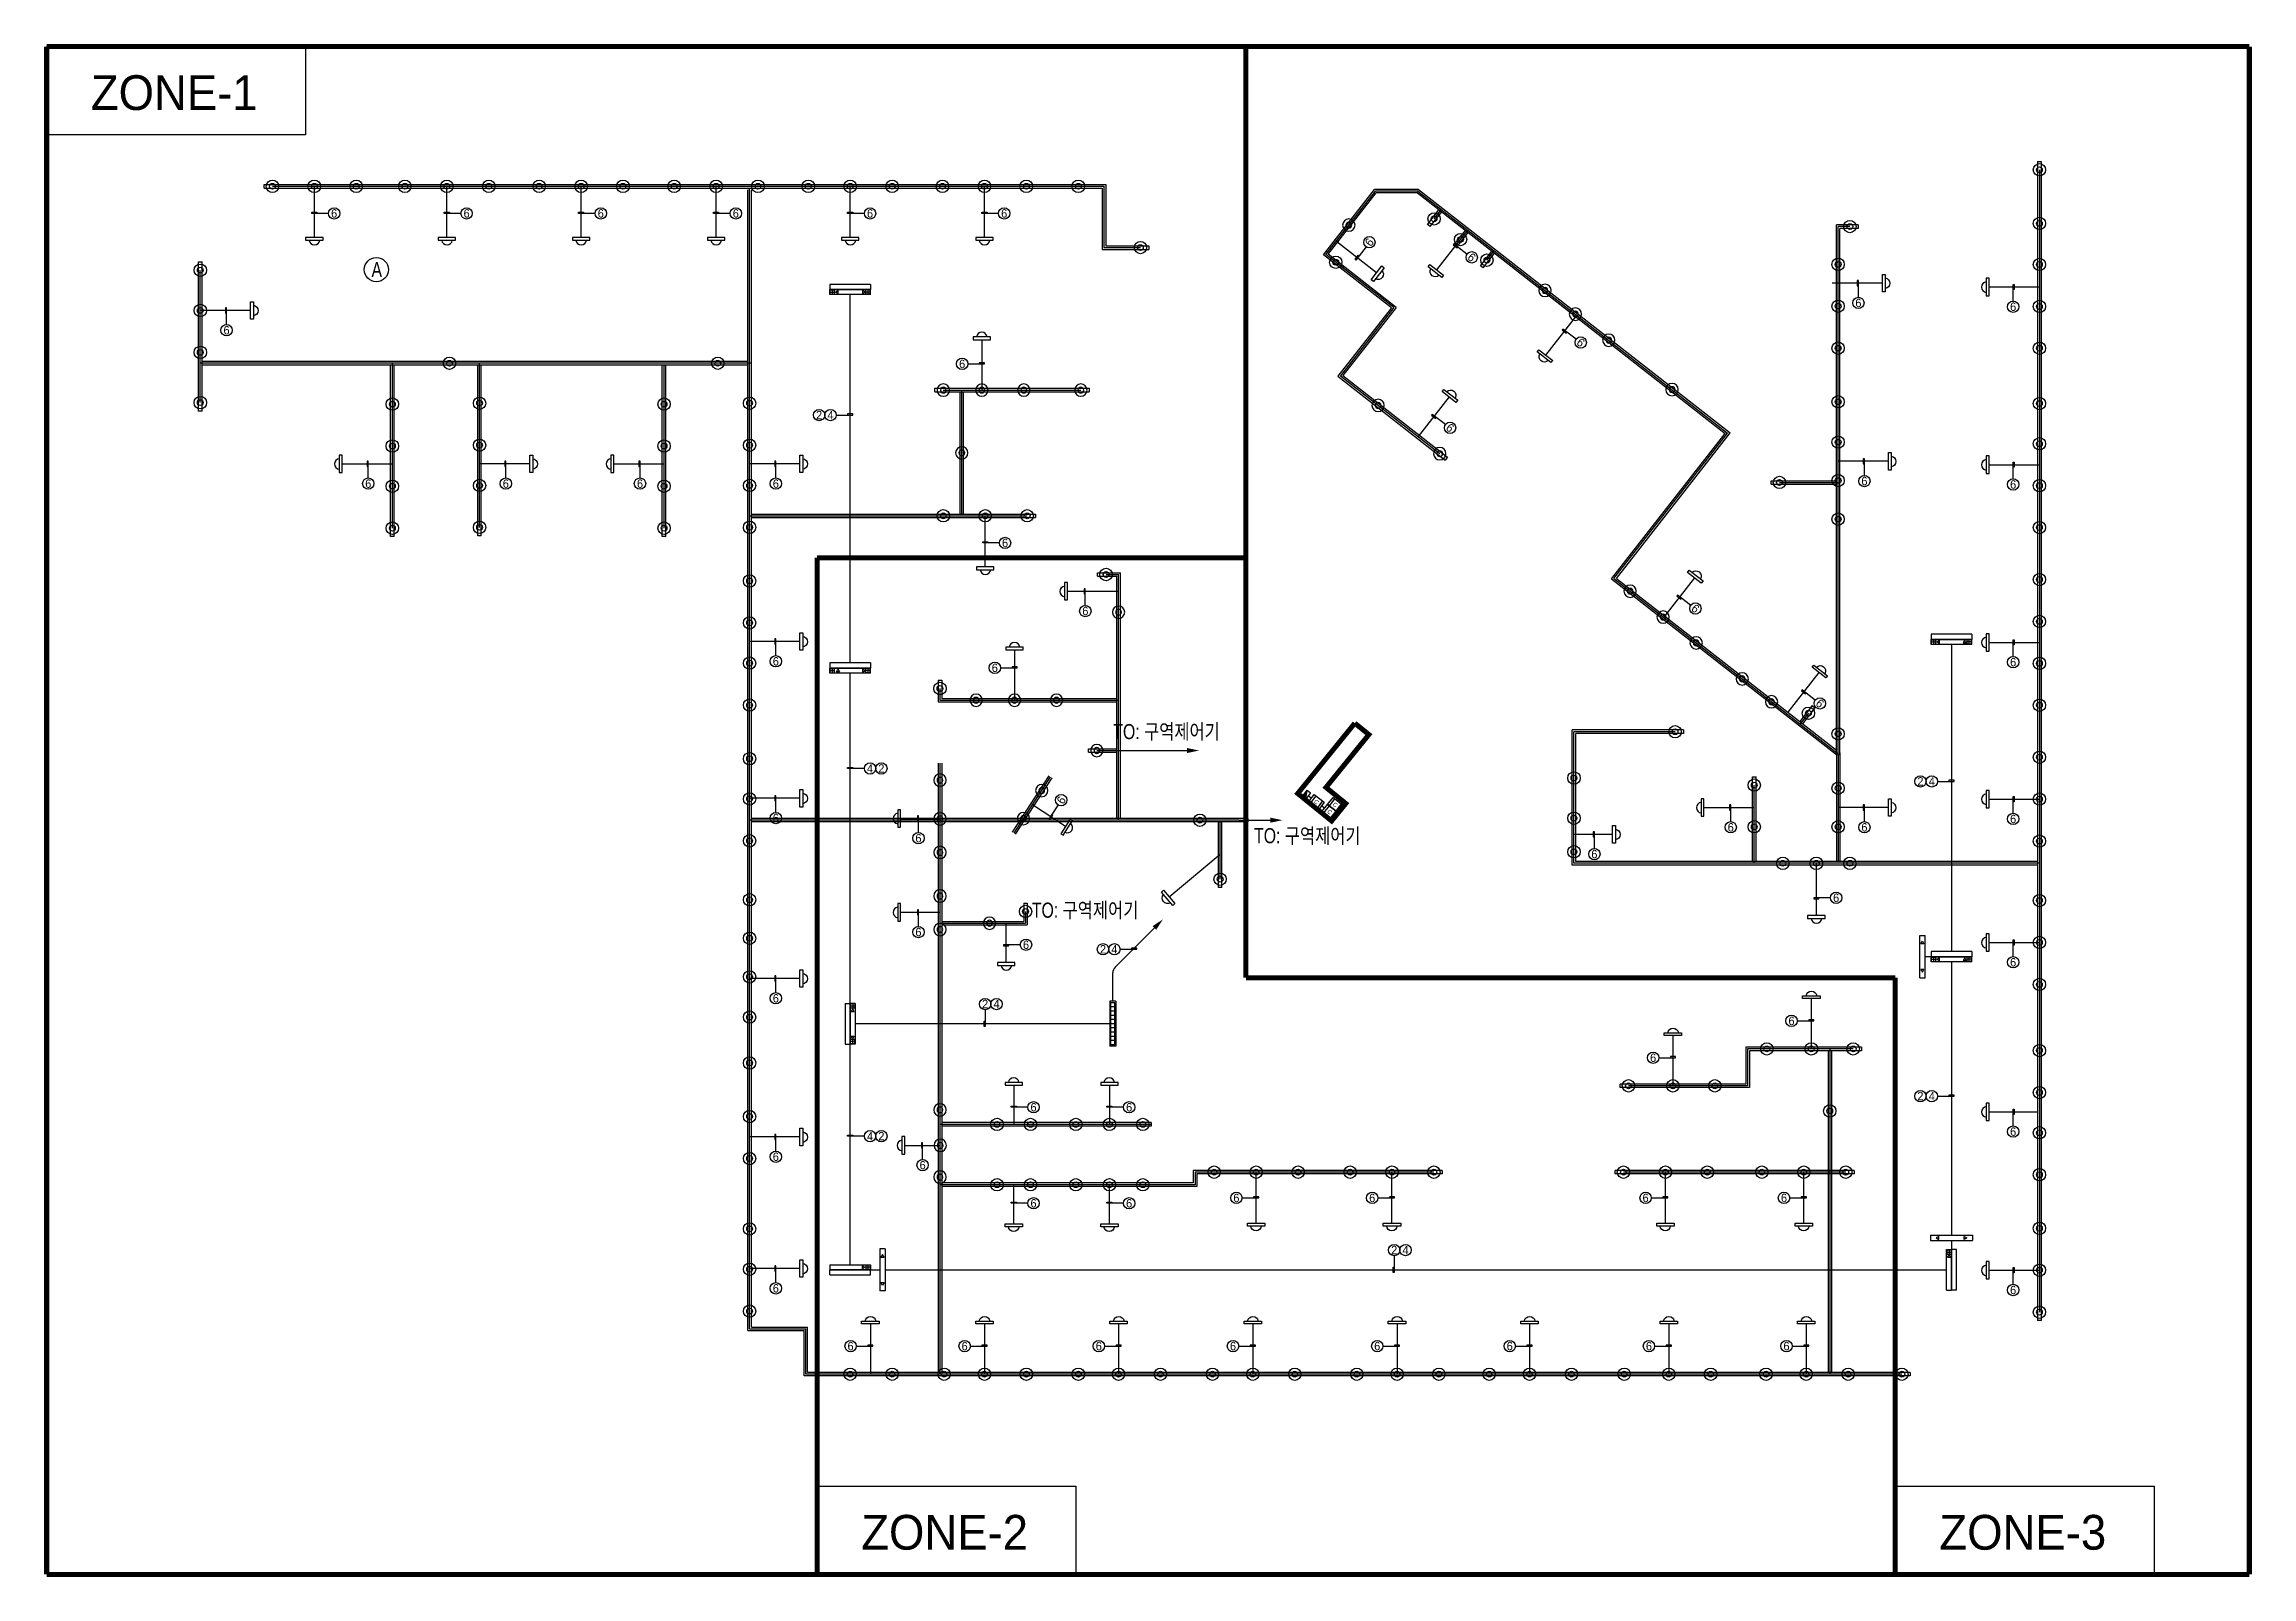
# Model space of a CAD drawing. Header units: millimetres. Extents: x 288060 to 516747, y 88437 to 208575.
# Drawn here: x 288060 to 419686, y 88437 to 179862 of the extents above; entities that cross this region are included whole.
import ezdxf
from ezdxf.enums import TextEntityAlignment as Align

# ---------------------------------------------------------------- set-up
doc = ezdxf.new("R2010")
doc.units = ezdxf.units.MM
doc.header["$LTSCALE"] = 300
doc.linetypes.add('CEN-1', pattern=[24, 20, -2, 0, -2])
for name, color, linetype in [('4', 4, 'Continuous'), ('E-TEXT', 6, 'Continuous'), ('e-text-box', 7, 'Continuous'), ('e-tray', 11, 'Continuous'), ('E-WIRE', 4, 'Continuous'), ('e-wire1s', 4, 'CEN-1'), ('zone', 1, 'Continuous'), ('유도관제-공간표시등', 2, 'Continuous'), ('유도관제-구역제어장치', 2, 'Continuous'), ('유도관제-블럭유도등', 2, 'Continuous'), ('유도관제-센서', 1, 'Continuous'), ('유도관제-층별만차등', 2, 'Continuous'), ('유도관제-통신', 6, 'Continuous')]:
    doc.layers.add(name, color=color, linetype=linetype)
doc.styles.add('GHS', font='Dotum.ttf', dxfattribs={"width": 0.85})
doc.styles.add('SAMOO-ELEC', font='Dotum.ttf')
doc.styles.add('돋움', font='Dotum.ttf')

msp = doc.modelspace()

# ---------------------------------------------------------------- texts
at = {"layer": 'E-TEXT', "style": 'SAMOO-ELEC'}
for s, height, p in [('ZONE-1', 2073.599999999999, (295815.7244289834, 176969.8231287188)), ('6', 499.9999999999998, (305349.3698172849, 169765.191394362)), ('6', 499.9999999999998, (313249.369817296, 169765.1905978512)), ('6', 499.9999999999998, (321249.3698172849, 169765.1905978512)), ('6', 499.9999999999998, (329299.3621349465, 169765.1905978512)), ('6', 499.9999999999998, (337299.3621349651, 169765.1905978512)), ('6', 499.9999999999998, (345299.3621349651, 169765.1905978512)), ('6', 499.9999999999998, (396226.4236137923, 164426.6070561851)), ('6', 499.9999999999998, (405454.8811622765, 164197.7801679172)), ('6', 499.9999999999998, (298935.2779672761, 162797.7801679223)), ('6', 499.9999999999998, (342791.4753846657, 160790.3068784828)), ('2', 499.9999999999998, (334264.0189849641, 157734.6679421471)), ('4', 499.9999999999998, (334941.483067045, 157734.6679421462)), ('6', 499.9999999999998, (396585.2758554053, 153797.7801679228)), ('6', 499.9999999999998, (307385.2820859943, 153647.7801404278)), ('6', 499.9999999999998, (315585.2741291057, 153647.7801404278)), ('6', 499.9999999999998, (323585.2820859756, 153647.7801404278)), ('6', 499.9999999999998, (331685.2779672761, 153647.7801404278)), ('6', 499.9999999999998, (405454.8811622765, 153597.7801679139)), ('6', 499.9999999999998, (345349.3602128047, 150111.191636423)), ('6', 499.9999999999998, (350136.6142846663, 146047.78005373)), ('6', 499.9999999999998, (331685.2779672761, 143047.7801404278)), ('6', 499.9999999999998, (344741.4843522441, 142660.5429117572)), ('6', 499.9999999999998, (405454.8811622765, 142997.7801679181)), ('4', 499.9999999999998, (337299.3698173036, 136657.791009616)), ('2', 499.9999999999998, (337976.8338993842, 136657.791009616)), ('2', 499.9999999999998, (399925.5690688957, 135886.2983735799)), ('4', 499.9999999999998, (400603.0331509765, 135886.298373579)), ('6', 499.9999999999998, (331685.2779672761, 133697.7801404278)), ('6', 499.9999999999998, (388616.5608290564, 133147.7725604371)), ('6', 499.9999999999998, (396585.2758553941, 133147.7725604362)), ('6', 499.9999999999998, (405454.8811622765, 133647.7801679181)), ('6', 499.9999999999998, (340186.6091612857, 132497.7801679172)), ('6', 499.9999999999998, (380485.2858288344, 131547.78016792)), ('6', 499.9999999999998, (394899.352797566, 128942.8811137037)), ('6', 499.9999999999998, (340186.6091612857, 126897.7890562112)), ('6', 499.9999999999998, (346599.3698172849, 126142.9416918921)), ('2', 499.9999999999998, (351190.0418268554, 125872.1791796641)), ('4', 499.9999999999998, (351867.5059089363, 125872.1791796641)), ('6', 499.9999999999998, (405454.8811622765, 125097.7801679181)), ('6', 499.9999999999998, (331685.2779673357, 122947.7801679279)), ('2', 499.9999999999998, (344163.654771423, 122605.6824140101)), ('4', 499.9999999999998, (344841.118853515, 122605.6824140101)), ('6', 499.9999999999998, (392240.7849666048, 121601.1222046659)), ('6', 499.9999999999998, (383990.8019863162, 119401.1446610428)), ('2', 499.9999999999998, (399925.5690688957, 117108.259724867)), ('4', 499.9999999999998, (400603.0331509765, 117108.259724866)), ('6', 499.9999999999998, (347049.3698172849, 116449.7207543719)), ('6', 499.9999999999998, (352749.369817296, 116449.7207543728)), ('4', 499.9999999999998, (337299.3698173036, 114721.5465673519)), ('2', 499.9999999999998, (337976.8338993842, 114721.5465673519)), ('6', 499.9999999999998, (405454.8811622765, 114997.7801679181)), ('6', 499.9999999999998, (331685.2779673357, 113497.780167926)), ('6', 499.9999999999998, (340436.6129994635, 112997.7801679251)), ('6', 499.9999999999998, (347049.3698172849, 110720.2922752429)), ('6', 499.9999999999998, (352749.369817296, 110720.2922752429)), ('6', 499.9999999999998, (359140.8046409953, 111042.9662735731)), ('6', 499.9999999999998, (367240.804641014, 111042.9662735731)), ('6', 499.9999999999998, (383540.8046409953, 111042.9662735731)), ('6', 499.9999999999998, (391790.7950987462, 111042.9662735731)), ('2', 499.9999999999998, (368550.5845697243, 107930.6669181701)), ('4', 499.9999999999998, (369228.0486518051, 107930.6669181701)), ('6', 499.9999999999998, (331685.2818114851, 105647.7801679223)), ('6', 499.9999999999998, (405454.8811622765, 105547.7801679223)), ('6', 499.9999999999998, (336140.796958616, 102201.1503855487)), ('6', 499.9999999999998, (342940.796958616, 102201.1503855487)), ('6', 499.9999999999998, (350940.8096687254, 102201.1405113809)), ('6', 499.9999999999998, (358940.801986346, 102201.1503855487)), ('6', 499.9999999999998, (367540.8019863535, 102201.1503855487)), ('6', 499.9999999999998, (375440.7969586235, 102201.1503855487)), ('6', 499.9999999999998, (383740.8019863348, 102201.1503855487)), ('6', 499.9999999999998, (391940.796958616, 102201.1503855487)), ('ZONE-2', 2073.599999999999, (341745.9406197239, 91095.49363828395)), ('ZONE-3', 2073.599999999999, (406029.9125325847, 91095.49363828395))]:
    msp.add_text(s, height=height, dxfattribs=at).set_placement(p, align=Align.MIDDLE_CENTER)
for rotation, p in [(51.99999891421859, (367071.7618167046, 168045.8151206322)), (321.9999989142186, (373170.9715057854, 167145.5585923851)), (321.9999989142186, (379672.057400303, 162066.3597264322)), (321.9999989142186, (371883.0928633343, 156977.8659585751)), (321.9999989142186, (386509.6209208053, 146197.4430385608)), (321.9999989142186, (393931.5541812945, 140538.5105793159)), (56.99999999977168, (348697.426431356, 134769.2736934679))]:
    msp.add_text('6', height=499.9999999999998, rotation=rotation, dxfattribs=at).set_placement(p, align=Align.MIDDLE_CENTER)
at = {"layer": 'E-TEXT', "style": '돋움', "width": 0.8}
for s, p in [('A', (307891.0810912084, 166412.4484300421)), ('TO: 구역제어기', (354979.8756342686, 138855.941173089)), ('TO: 구역제어기', (363374.3240234868, 132646.7184833119)), ('TO: 구역제어기', (350124.266587951, 128205.6854272916))]:
    msp.add_text(s, height=900, dxfattribs=at).set_placement(p, align=Align.MIDDLE_CENTER)

# ---------------------------------------------------------------- blocks, each defined once
blk = doc.blocks.new('센서')
at = {"layer": '유도관제-센서', "color": 2}
for radius in [368.5649977620579, 171.996998955627]:
    blk.add_circle((0, 0), radius, dxfattribs=at)
blk = doc.blocks.new('R')
at = {"layer": '유도관제-공간표시등', "elevation": -1.1133707289e-06}
blk.add_lwpolyline([(6646728.0498459, 1672992.660470758), (6647766.780756604, 1672992.660470919), (6647766.780756704, 1673160.622070759), (6646728.049845997, 1673160.622070718), (6646728.0498459, 1672992.660470758)], dxfattribs=at)
at = {"layer": '유도관제-공간표시등'}
blk.add_arc((6647255.656680318, 1673032.94868493, -1.1133707289e-06), 318.7876370312928, 187.2604256657175, 352.7395743342825, dxfattribs=at)
blk = doc.blocks.new('FFS')
at = {"layer": '유도관제-층별만차등', "color": 2}
for p, q in [((-193313.832188599, -953708.1221781706), (-193313.832188599, -953353.738261801)), ((-190724.8608007474, -953353.738261801), (-193313.832188599, -953353.738261801)), ((-193235.0607038651, -953651.8932634405), (-193235.0607038651, -953409.9671765312)), ((-193235.0607038651, -953409.9671765312), (-192993.1346170671, -953409.9671765312)), ((-193235.0607038651, -953651.8932634405), (-192993.1346170671, -953651.8932634405)), ((-192993.1346170671, -953651.8932634405), (-192993.1346170671, -953409.9671765312)), ((-192993.1346170671, -953651.8932634405), (-192993.1346170671, -953409.9671765312)), ((-192993.1346170671, -953409.9671765312), (-192751.208530269, -953409.9671765312)), ((-192993.1346170671, -953651.8932634405), (-192751.208530269, -953651.8932634405)), ((-192751.208530269, -953651.8932634405), (-192751.208530269, -953409.9671765312)), ((-192751.208530269, -953651.8932634405), (-192751.208530269, -953409.9671765312)), ((-192751.208530269, -953409.9671765312), (-192509.2824434714, -953409.9671765312)), ((-192751.208530269, -953651.8932634405), (-192509.2824434714, -953651.8932634405)), ((-192509.2824434714, -953651.8932634405), (-192509.2824434714, -953409.9671765312)), ((-192509.2824434714, -953651.8932634405), (-192509.2824434714, -953409.9671765312)), ((-192509.2824434714, -953409.9671765312), (-192267.3563566733, -953409.9671765312)), ((-192509.2824434714, -953651.8932634405), (-192267.3563566733, -953651.8932634405)), ((-192267.3563566733, -953651.8932634405), (-192267.3563566733, -953409.9671765312)), ((-192267.3563566733, -953651.8932634405), (-192267.3563566733, -953409.9671765312)), ((-192267.3563566733, -953409.9671765312), (-192025.4302698752, -953409.9671765312)), ((-192267.3563566733, -953651.8932634405), (-192025.4302698752, -953651.8932634405)), ((-192025.4302698752, -953651.8932634405), (-192025.4302698752, -953409.9671765312)), ((-192025.4302698752, -953651.8932634405), (-192025.4302698752, -953409.9671765312)), ((-192025.4302698752, -953409.9671765312), (-191783.5041830776, -953409.9671765312)), ((-192025.4302698752, -953651.8932634405), (-191783.5041830776, -953651.8932634405)), ((-191783.5041830776, -953651.8932634405), (-191783.5041830776, -953409.9671765312)), ((-191783.5041830776, -953651.8932634405), (-191783.5041830776, -953409.9671765312)), ((-191783.5041830776, -953409.9671765312), (-191541.5780962796, -953409.9671765312)), ((-191783.5041830776, -953651.8932634405), (-191541.5780962796, -953651.8932634405)), ((-191541.5780962796, -953651.8932634405), (-191541.5780962796, -953409.9671765312)), ((-191541.5780962796, -953651.8932634405), (-191541.5780962796, -953409.9671765312)), ((-191541.5780962796, -953409.9671765312), (-191299.6520094815, -953409.9671765312)), ((-191541.5780962796, -953651.8932634405), (-191299.6520094815, -953651.8932634405)), ((-191299.6520094815, -953651.8932634405), (-191299.6520094815, -953409.9671765312)), ((-191299.6520094815, -953651.8932634405), (-191299.6520094815, -953409.9671765312)), ((-191299.6520094815, -953409.9671765312), (-191057.7259226836, -953409.9671765312)), ((-191299.6520094815, -953651.8932634405), (-191057.7259226836, -953651.8932634405)), ((-191057.7259226836, -953651.8932634405), (-191057.7259226836, -953409.9671765312)), ((-191057.7259226836, -953651.8932634405), (-191057.7259226836, -953409.9671765312)), ((-191057.7259226836, -953409.9671765312), (-190815.7998358858, -953409.9671765312)), ((-191057.7259226836, -953651.8932634405), (-190815.7998358858, -953651.8932634405)), ((-190815.7998358858, -953651.8932634405), (-190815.7998358858, -953409.9671765312)), ((-190724.8608007474, -953708.1221781706), (-190724.8608007474, -953353.738261801)), ((-190724.8608007474, -953708.1221781706), (-193313.832188599, -953708.1221781706))]:
    blk.add_line(p, q, dxfattribs=at)
blk = doc.blocks.new('ar')
at = {"layer": '4', "color": 4}
blk.add_lwpolyline([(0, 0, 150, 0, 0), (360.4019242673676, 0, 0, 0, 0)], format="xyseb", dxfattribs=at)
blk = doc.blocks.new('*X10')
at = {"color": 0}
for p, q in [((16618.11429155256, 63817.4919357546), (16916.12189343448, 64115.49953763653)), ((16618.11429155256, 63883.78319649084), (16849.83063269825, 64115.49953763653)), ((16618.11429155256, 63950.07445722709), (16783.53937196201, 64115.49953763653)), ((16618.11429155256, 64016.36571796332), (16717.24811122577, 64115.49953763653)), ((16618.11429155256, 64082.65697869956), (16650.95685048953, 64115.49953763653)), ((16618.11429155256, 63751.20067501836), (16853.8154289344, 63986.9018124002)), ((16618.11429155256, 63684.90941428213), (16787.52416819816, 63854.31929092773)), ((16618.11429155256, 63618.61815354589), (16721.23290746192, 63721.73676945525)), ((16618.11429155256, 63552.32689280965), (16654.94164672569, 63589.15424798277))]:
    blk.add_line(p, q, dxfattribs=at)
blk = doc.blocks.new('d-12')
at = {"color": 2}
blk.add_line((2.4, 2.2), (-2.4, -0.2), dxfattribs=at)
blk.add_lwpolyline([(2.4, -0.2), (-2.4, -0.2), (-2.4, 2.2), (2.4, 2.2)], close=True, dxfattribs=at)
at = {"color": 1, "xscale": -0.007999999999992735, "yscale": 0.007999999999992735, "zscale": 0.008, "rotation": 270}
blk.add_blockref('*X10', (-510.5239963010925, -133.1449143324205), dxfattribs=at)
blk = doc.blocks.new('구역제어장치')
at = {"layer": '유도관제-구역제어장치'}
for p, q in [((-296.7998530959012, 422.5330397733487), (296.7998530960176, 422.5330397733487)), ((-296.7998530959012, 0), (-296.7998530959012, 422.5330397733487)), ((296.7998530960176, 0), (-296.7998530959012, 0)), ((-197.9588704572525, 422.5330397733487), (-197.9588704572525, 0)), ((197.9588704577181, 422.5330397733487), (197.9588704577181, 0)), ((296.7998530960176, 422.5330397733487), (296.7998530960176, 0))]:
    blk.add_line(p, q, dxfattribs=at)
at = {"layer": '유도관제-구역제어장치', "style": 'GHS'}
blk.add_text('C', height=200, dxfattribs=at).set_placement((2.328306e-10, 211.2665198866744), align=Align.MIDDLE_CENTER)

# ---------------------------------------------------------------- linework, layer by layer
at = {"layer": 'e-text-box'}
for p, q in [((305010.6377762537, 169765.191394362), (304324.881716745, 169765.1913943662)), ((312910.6377762649, 169765.1905978512), (312224.881716745, 169765.1905978549)), ((320910.6377762537, 169765.1905978512), (320224.881716745, 169765.1905978549)), ((328960.6300939042, 169765.1905978512), (328274.8740343954, 169765.1905978549)), ((336960.6300939228, 169765.1905978512), (336274.8740344141, 169765.1905978549)), ((344960.630093934, 169765.1905978512), (344274.8740344252, 169765.1905978549)), ((366882.1485598031, 167765.9435252379), (366459.9549619537, 167225.5603842232)), ((372891.0999103989, 167335.1718492889), (372350.7167693842, 167757.3654471463)), ((396227.1020398457, 164765.3390972278), (396227.1020398345, 165451.0951567412)), ((405454.8811622765, 164536.5122089609), (405454.8811622839, 165222.2682684738)), ((298935.9563933257, 163136.512208966), (298935.9563933145, 163822.2682684789)), ((379392.1858049128, 162255.972983336), (378851.8026639055, 162678.1665811929)), ((343130.2074257042, 160790.3068784828), (343815.9634852242, 160790.306878487)), ((335280.2151080985, 157734.6679421462), (335965.9711676035, 157734.6679421499)), ((371603.221267933, 157167.4792154789), (371062.8381269258, 157589.6728133363)), ((307385.9605120365, 153986.5121814719), (307385.9605120365, 154672.2682409849)), ((315585.9525551554, 153986.5121814719), (315585.9525551442, 154672.2682409849)), ((323585.9605120141, 153986.5121814719), (323585.9605120141, 154672.2682409849)), ((331685.9563933257, 153986.5121814719), (331685.9563933257, 154672.2682409849)), ((396585.9542814549, 154136.512208966), (396585.9542814549, 154822.268268478)), ((405454.8811622765, 153936.5122089581), (405454.8811622839, 154622.2682684701)), ((345010.6281717662, 150111.191636423), (344324.8721122537, 150111.1916364272)), ((350136.6142846737, 146386.5120947737), (350136.6142846737, 147072.2681542862)), ((386229.7493254151, 146387.0562954651), (385689.3661844041, 146809.249893322)), ((331685.9563933257, 143386.5121814719), (331685.9563933257, 144072.268240984)), ((405454.8811622839, 143336.5122089618), (405454.8811622951, 144022.2682684738)), ((345080.2163932975, 142660.5429117572), (345765.9724528063, 142660.5429117609)), ((393651.6825859044, 140728.1238362202), (393111.2994448859, 141150.3174340771)), ((336960.63777625, 136657.791009616), (336274.881716745, 136657.7910096188)), ((400941.7651920263, 135886.298373579), (401627.521251535, 135886.2983735832)), ((331685.9563933257, 134036.5121814719), (331685.9563933257, 134722.268240984)), ((348512.9397395831, 134485.1891001159), (348139.4502214249, 133910.0656759813)), ((405454.8811622765, 133986.5122089618), (405454.8811622839, 134672.2682684752)), ((340186.6091612857, 132836.5122089599), (340186.6091612857, 133522.2682684729)), ((388617.2392551061, 133486.5046014804), (388617.2392551061, 134172.2606609919)), ((396585.9542814437, 133486.504601479), (396585.9542814437, 134172.260660991)), ((380485.964254884, 131886.5122089627), (380485.9642548729, 132572.2682684752)), ((340186.6091612857, 127236.5210972553), (340186.6091612857, 127922.2771567678)), ((394560.6207565237, 128942.8811137037), (393874.8646970149, 128942.8811137037)), ((346260.6377762537, 126142.9416918921), (345574.881716745, 126142.9416918921)), ((352206.237949986, 125872.1791796641), (352891.9940094985, 125872.1791796678)), ((405454.8811622765, 125436.5122089618), (405454.8811622765, 126122.2682684752)), ((331685.9563933853, 123286.5122089711), (331685.9563933741, 123972.2682684841)), ((344163.654771423, 122266.9503729659), (344163.654771423, 121581.1943134539)), ((392580.1954336967, 121601.1222046659), (393265.9514932055, 121601.1222046687)), ((384330.2124534044, 119401.1446610428), (385015.9685129244, 119401.1446610469)), ((346710.6377762463, 116449.7207543719), (346024.8817167338, 116449.7207543761)), ((352410.6377762537, 116449.7207543728), (351724.881716745, 116449.7207543761)), ((400941.7651920263, 117108.259724866), (401627.521251535, 117108.2597248702)), ((405454.8811622839, 115336.5122089618), (405454.8811622951, 116022.2682684752)), ((331685.9563933853, 113836.5122089688), (331685.9563933853, 114522.2682684822)), ((336960.63777625, 114721.5465673519), (336274.881716745, 114721.5465673561)), ((340436.6129994635, 113336.5122089678), (340436.6129994635, 114022.2682684813)), ((346710.6377762463, 110720.2922752429), (346024.8817167338, 110720.2922752461)), ((352410.6377762537, 110720.2922752429), (351724.881716745, 110720.2922752461)), ((359480.2151080985, 111042.9662735731), (360165.9711676035, 111042.9662735769)), ((367580.2151081059, 111042.9662735731), (368265.9711676147, 111042.9662735769)), ((383880.2151080836, 111042.9662735731), (384565.9711676035, 111042.9662735769)), ((392130.2055658344, 111042.9662735731), (392815.9616253544, 111042.9662735769)), ((331685.9602375347, 105986.5122089651), (331685.9602375347, 106672.268268478)), ((368550.5845697243, 107591.9348771259), (368550.5845697243, 106906.1788176139)), ((405454.8811622765, 105886.512208966), (405454.8811622765, 106572.268268478)), ((336480.2074257042, 102201.1503855487), (337165.963485213, 102201.150385552)), ((343280.2074257042, 102201.1503855487), (343965.9634852242, 102201.150385552)), ((351280.2201358136, 102201.1405113809), (351965.9761953335, 102201.1405113851)), ((359280.2124534342, 102201.1503855487), (359965.9685129542, 102201.150385552)), ((367880.2124534454, 102201.1503855487), (368565.9685129542, 102201.150385552)), ((375780.2074257229, 102201.1503855487), (376465.9634852353, 102201.150385552)), ((384080.2124534231, 102201.1503855487), (384765.968512943, 102201.150385552)), ((392280.2074257042, 102201.1503855487), (392965.9634852242, 102201.150385552))]:
    msp.add_line(p, q, dxfattribs=at)
for points in [[(304324.881716745, 169765.1913943662), (304015.9711676035, 169765.1913943662), (304015.9711676035, 169830.7291651549), (304324.881716745, 169830.7291651549)], [(312224.881716745, 169765.1905978549), (311915.9711676035, 169765.1905978549), (311915.9711676035, 169830.728368644), (312224.881716745, 169830.728368644)], [(320224.881716745, 169765.1905978549), (319915.9711676035, 169765.1905978549), (319915.9711676035, 169830.728368644), (320224.881716745, 169830.728368644)], [(328274.8740343954, 169765.1905978549), (327965.9634852652, 169765.1905978549), (327965.9634852652, 169830.728368644), (328274.8740343954, 169830.728368644)], [(336274.8740344141, 169765.1905978549), (335965.9634852652, 169765.1905978549), (335965.9634852652, 169830.728368644), (336274.8740344141, 169830.728368644)], [(344274.8740344252, 169765.1905978549), (343965.9634852838, 169765.1905978549), (343965.9634852838, 169830.728368644), (344274.8740344252, 169830.728368644)], [(366459.9549619649, 167225.5603842232), (366269.770632783, 166982.1355533129), (366218.1261654142, 167022.4846349791), (366408.3104945961, 167265.9094658852)], [(372350.7167693842, 167757.3654471463), (372107.2919384744, 167947.5497763203), (372066.9428568128, 167895.905308959), (372310.3676877264, 167705.7209797841)], [(396227.1020398345, 165451.0951567412), (396227.1020398345, 165760.005705879), (396161.5642690528, 165760.005705879), (396161.5642690528, 165451.0951567412)], [(405454.8811622839, 165222.2682684738), (405454.8811622839, 165531.1788176111), (405520.4189330731, 165531.1788176111), (405520.4189330731, 165222.2682684738)], [(298935.9563933145, 163822.2682684789), (298935.9563933145, 164131.1788176162), (298870.4186225254, 164131.1788176162), (298870.4186225254, 163822.2682684789)], [(378851.8026639055, 162678.1665811929), (378608.377832992, 162868.3509103669), (378568.028751323, 162816.7064430061), (378811.453582244, 162626.5221138321)], [(343815.9634852242, 160790.306878487), (344124.8740343545, 160790.306878487), (344124.8740343545, 160855.8446492761), (343815.9634852242, 160855.8446492761)], [(335965.9711676035, 157734.6679421499), (336274.881716745, 157734.6679421499), (336274.881716745, 157800.2057129391), (335965.9711676035, 157800.2057129391)], [(371062.8381269258, 157589.6728133363), (370819.4132960159, 157779.8571425112), (370779.0642143544, 157728.2126751499), (371022.4890452642, 157538.028345975)], [(307385.9605120365, 154672.2682409849), (307385.9605120365, 154981.1787901217), (307320.4227412436, 154981.1787901217), (307320.4227412436, 154672.2682409849)], [(315585.9525551442, 154672.2682409849), (315585.9525551442, 154981.1787901217), (315520.4147843663, 154981.1787901217), (315520.4147843663, 154672.2682409849)], [(323585.9605120141, 154672.2682409849), (323585.9605120141, 154981.1787901217), (323520.422741225, 154981.1787901217), (323520.422741225, 154672.2682409849)], [(331685.9563933257, 154672.2682409849), (331685.9563933257, 154981.1787901217), (331620.4186225254, 154981.1787901217), (331620.4186225254, 154672.2682409849)], [(396585.9542814549, 154822.268268478), (396585.9542814549, 155131.1788176162), (396520.4165106658, 155131.1788176162), (396520.4165106658, 154822.268268478)], [(405454.8811622839, 154622.2682684701), (405454.8811622839, 154931.1788176078), (405520.4189330731, 154931.1788176078), (405520.4189330731, 154622.2682684701)], [(344324.8721122537, 150111.1916364272), (344015.9615631234, 150111.1916364272), (344015.9615631234, 150176.7294072159), (344324.8721122537, 150176.7294072159)], [(350136.6142846737, 147072.2681542862), (350136.6142846737, 147381.178703424), (350071.0765138846, 147381.178703424), (350071.0765138846, 147072.2681542862)], [(385689.3661844041, 146809.249893322), (385445.9413534943, 146999.434222497), (385405.5922718253, 146947.7897551352), (385649.0171027463, 146757.6054259612)], [(331685.9563933257, 144072.268240984), (331685.9563933257, 144381.1787901217), (331620.4186225254, 144381.1787901217), (331620.4186225254, 144072.268240984)], [(405454.8811622951, 144022.2682684738), (405454.8811622951, 144331.178817612), (405520.4189330842, 144331.178817612), (405520.4189330842, 144022.2682684738)], [(345765.9724528063, 142660.5429117609), (346074.8830019441, 142660.5429117609), (346074.8830019441, 142726.08068255), (345765.9724528063, 142726.08068255)], [(393111.2994448859, 141150.3174340771), (392867.8746139761, 141340.5017632511), (392827.5255323146, 141288.8572958903), (393070.9503632355, 141098.6729667163)], [(336274.881716745, 136657.7910096188), (335965.9711676035, 136657.7910096188), (335965.9711676035, 136723.3287804089), (336274.881716745, 136723.3287804089)], [(401627.521251535, 135886.2983735832), (401936.4318006653, 135886.2983735832), (401936.4318006653, 135951.8361443718), (401627.521251535, 135951.8361443718)], [(331685.9563933257, 134722.268240984), (331685.9563933257, 135031.1787901217), (331620.4186225254, 135031.1787901217), (331620.4186225254, 134722.268240984)], [(388617.2392551061, 134172.2606609919), (388617.2392551061, 134481.1712101301), (388551.7014843132, 134481.1712101301), (388551.7014843132, 134172.2606609919)], [(396585.9542814437, 134172.260660991), (396585.9542814437, 134481.1712101287), (396520.4165106434, 134481.1712101287), (396520.4165106434, 134172.260660991)], [(405454.8811622839, 134672.2682684752), (405454.8811622839, 134981.178817612), (405520.4189330731, 134981.178817612), (405520.4189330731, 134672.2682684752)], [(340186.6091612857, 133522.2682684729), (340186.6091612857, 133831.1788176111), (340121.0713904928, 133831.1788176111), (340121.0713904928, 133522.2682684729)], [(348139.4502214249, 133910.0656759813), (347971.2054782044, 133650.991490188), (348026.170077676, 133615.2970619788), (348194.4148209039, 133874.3712477711)], [(380485.9642548729, 132572.2682684752), (380485.9642548729, 132881.178817613), (380420.4264840912, 132881.178817613), (380420.4264840912, 132572.2682684752)], [(340186.6091612857, 127922.2771567678), (340186.6091612857, 128231.1877059051), (340121.0713904928, 128231.1877059051), (340121.0713904928, 127922.2771567678)], [(393874.8646970149, 128942.8811137037), (393565.9541478734, 128942.8811137037), (393565.9541478734, 128877.3433429109), (393874.8646970149, 128877.3433429109)], [(405454.8811622765, 126122.2682684752), (405454.8811622765, 126431.178817612), (405520.4189330731, 126431.178817612), (405520.4189330731, 126122.2682684752)], [(345574.881716745, 126142.9416918921), (345265.9711676035, 126142.9416918921), (345265.9711676035, 126077.4039210988), (345574.881716745, 126077.4039210988)], [(352891.9940094985, 125872.1791796678), (353200.9045586362, 125872.1791796678), (353200.9045586362, 125937.716950457), (352891.9940094985, 125937.716950457)], [(331685.9563933741, 123972.2682684841), (331685.9563933741, 124281.1788176218), (331620.418622585, 124281.1788176218), (331620.418622585, 123972.2682684841)], [(344163.654771423, 121581.1943134539), (344163.654771423, 121272.2837643203), (344098.1170006339, 121272.2837643203), (344098.1170006339, 121581.1943134539)], [(393265.9514932055, 121601.1222046687), (393574.8620423432, 121601.1222046687), (393574.8620423432, 121666.6599754578), (393265.9514932055, 121666.6599754578)], [(385015.9685129244, 119401.1446610469), (385324.8790620547, 119401.1446610469), (385324.8790620547, 119466.6824318361), (385015.9685129244, 119466.6824318361)], [(401627.521251535, 117108.2597248702), (401936.4318006765, 117108.2597248702), (401936.4318006765, 117173.7974956589), (401627.521251535, 117173.7974956589)], [(346024.8817167338, 116449.7207543761), (345715.9711675923, 116449.7207543761), (345715.9711675923, 116515.2585251652), (346024.8817167338, 116515.2585251652)], [(351724.881716745, 116449.7207543761), (351415.9711676147, 116449.7207543761), (351415.9711676147, 116515.2585251661), (351724.881716745, 116515.2585251661)], [(405454.8811622951, 116022.2682684752), (405454.8811622951, 116331.178817612), (405520.4189330842, 116331.178817612), (405520.4189330842, 116022.2682684752)], [(331685.9563933853, 114522.2682684822), (331685.9563933853, 114831.1788176199), (331620.4186225925, 114831.1788176199), (331620.4186225925, 114522.2682684822)], [(336274.881716745, 114721.5465673561), (335965.9711676035, 114721.5465673561), (335965.9711676035, 114787.0843381452), (336274.881716745, 114787.0843381452)], [(340436.6129994635, 114022.2682684813), (340436.6129994635, 114331.178817619), (340371.0752286743, 114331.178817619), (340371.0752286743, 114022.2682684813)], [(346024.8817167338, 110720.2922752461), (345715.9711675923, 110720.2922752461), (345715.9711675923, 110785.8300460362), (346024.8817167338, 110785.8300460362)], [(351724.881716745, 110720.2922752461), (351415.9711676147, 110720.2922752461), (351415.9711676147, 110785.8300460362), (351724.881716745, 110785.8300460362)], [(360165.9711676035, 111042.9662735769), (360474.881716745, 111042.9662735769), (360474.881716745, 111108.504044366), (360165.9711676035, 111108.504044366)], [(368265.9711676147, 111042.9662735769), (368574.8817167562, 111042.9662735769), (368574.8817167562, 111108.504044366), (368265.9711676147, 111108.504044366)], [(384565.9711676035, 111042.9662735769), (384874.881716745, 111042.9662735769), (384874.881716745, 111108.504044366), (384565.9711676035, 111108.504044366)], [(392815.9616253544, 111042.9662735769), (393124.8721744921, 111042.9662735769), (393124.8721744921, 111108.504044366), (392815.9616253544, 111108.504044366)], [(331685.9602375347, 106672.268268478), (331685.9602375347, 106981.1788176153), (331620.4224667456, 106981.1788176153), (331620.4224667456, 106672.268268478)], [(368550.5845697243, 106906.1788176139), (368550.5845697243, 106597.2682684803), (368485.0467989352, 106597.2682684803), (368485.0467989352, 106906.1788176139)], [(405454.8811622765, 106572.268268478), (405454.8811622765, 106881.1788176162), (405520.4189330731, 106881.1788176162), (405520.4189330731, 106572.268268478)], [(337165.963485213, 102201.150385552), (337474.8740343545, 102201.150385552), (337474.8740343545, 102266.6881563411), (337165.963485213, 102266.6881563411)], [(343965.9634852242, 102201.150385552), (344274.8740343545, 102201.150385552), (344274.8740343545, 102266.6881563411), (343965.9634852242, 102266.6881563411)], [(351965.9761953335, 102201.1405113851), (352274.886744475, 102201.1405113851), (352274.886744475, 102266.6782821737), (351965.9761953335, 102266.6782821737)], [(359965.9685129542, 102201.150385552), (360274.8790620845, 102201.150385552), (360274.8790620845, 102266.6881563411), (359965.9685129542, 102266.6881563411)], [(368565.9685129542, 102201.150385552), (368874.8790620957, 102201.150385552), (368874.8790620957, 102266.6881563411), (368565.9685129542, 102266.6881563411)], [(376465.9634852353, 102201.150385552), (376774.8740343656, 102201.150385552), (376774.8740343656, 102266.6881563411), (376465.9634852353, 102266.6881563411)], [(384765.968512943, 102201.150385552), (385074.8790620845, 102201.150385552), (385074.8790620845, 102266.6881563411), (384765.968512943, 102266.6881563411)], [(392965.9634852242, 102201.150385552), (393274.8740343545, 102201.150385552), (393274.8740343545, 102266.6881563411), (392965.9634852242, 102266.6881563411)]]:
    msp.add_lwpolyline(points, close=True, dxfattribs=at)
for centre, radius in [((305349.3698173035, 169765.191394362), 338.73204104383), ((313249.3698173035, 169765.1905978512), 338.73204104383), ((321249.369817296, 169765.1905978512), 338.73204104383), ((329299.362134954, 169765.1905978512), 338.73204104383), ((337299.3621349651, 169765.1905978512), 338.73204104383), ((345299.3621349763, 169765.1905978512), 338.73204104383), ((367072.1794974934, 168046.3497276468), 338.73204104383), ((373171.5061128046, 167145.1409115921), 338.73204104383), ((307869.0317384948, 166412.4484300421), 719.7270545004731), ((396227.1020398457, 164426.6070561851), 338.73204104383), ((405454.8811622765, 164197.7801679172), 338.73204104383), ((298935.9563933257, 162797.7801679223), 338.73204104383), ((379672.592007326, 162065.9420456387), 338.73204104383), ((342791.4753846657, 160790.3068784828), 338.73204104383), ((334264.0189849641, 157734.6679421471), 338.73204104383), ((334941.4830670562, 157734.6679421462), 338.73204104383), ((371883.6274703462, 156977.448277783), 338.73204104383), ((396585.9542814549, 153797.7801679228), 338.73204104383), ((307385.9605120365, 153647.7801404278), 338.73204104383), ((315585.9525551554, 153647.7801404278), 338.73204104383), ((323585.9605120141, 153647.7801404278), 338.73204104383), ((331685.9563933257, 153647.7801404278), 338.73204104383), ((405454.8811622765, 153597.7801679139), 338.73204104383), ((345349.3602128159, 150111.191636423), 338.73204104383), ((350136.6142846737, 146047.78005373), 338.73204104383), ((386510.1555278245, 146197.0253577679), 338.73204104383), ((331685.9563933257, 143047.7801404278), 338.73204104383), ((344741.4843522552, 142660.5429117572), 338.73204104383), ((405454.8811622839, 142997.7801679181), 338.73204104383), ((393932.0887883063, 140538.0928985229), 338.73204104383), ((337299.3698172923, 136657.791009616), 338.73204104383), ((337976.8338993844, 136657.791009616), 338.73204104383), ((399925.5690688957, 135886.2983735799), 338.73204104383), ((400603.0331509765, 135886.298373579), 338.73204104383), ((348697.4264313634, 134769.2736934753), 338.73204104383), ((331685.9563933257, 133697.7801404278), 338.73204104383), ((388617.2392551061, 133147.7725604371), 338.73204104383), ((396585.9542814437, 133147.7725604362), 338.73204104383), ((405454.8811622765, 133647.7801679181), 338.73204104383), ((340186.6091612857, 132497.7801679172), 338.73204104383), ((380485.964254884, 131547.78016792), 338.73204104383), ((394899.3527975734, 128942.8811137037), 338.73204104383), ((340186.6091612857, 126897.7890562112), 338.73204104383), ((346599.369817296, 126142.9416918921), 338.73204104383), ((351190.0418268666, 125872.1791796641), 338.73204104383), ((351867.5059089474, 125872.1791796641), 338.73204104383), ((405454.8811622765, 125097.7801679181), 338.73204104383), ((331685.9563933853, 122947.7801679279), 338.73204104383), ((344163.654771423, 122605.6824140101), 338.73204104383), ((344841.118853515, 122605.6824140101), 338.73204104383), ((392241.4633926433, 121601.1222046659), 338.73204104383), ((383991.4804123733, 119401.1446610428), 338.73204104383), ((399925.5690688957, 117108.259724867), 338.73204104383), ((400603.033150984, 117108.259724866), 338.73204104383), ((347049.3698172849, 116449.7207543719), 338.73204104383), ((352749.3698173035, 116449.7207543728), 338.73204104383), ((337299.3698172923, 114721.5465673519), 338.73204104383), ((337976.8338993844, 114721.5465673519), 338.73204104383), ((405454.8811622839, 114997.7801679181), 338.73204104383), ((331685.9563933853, 113497.780167926), 338.73204104383), ((340436.6129994635, 112997.7801679251), 338.73204104383), ((347049.3698172849, 110720.2922752429), 338.73204104383), ((352749.3698173035, 110720.2922752429), 338.73204104383), ((359141.483067045, 111042.9662735731), 338.73204104383), ((367241.4830670636, 111042.9662735731), 338.73204104383), ((383541.483067045, 111042.9662735731), 338.73204104383), ((391791.4735248033, 111042.9662735731), 338.73204104383), ((368550.5845697243, 107930.6669181701), 338.73204104383), ((369228.0486518163, 107930.6669181701), 338.73204104383), ((331685.9602375347, 105647.7801679223), 338.73204104383), ((405454.8811622765, 105547.7801679223), 338.73204104383), ((336141.4753846657, 102201.1503855487), 338.73204104383), ((342941.4753846657, 102201.1503855487), 338.73204104383), ((350941.488094775, 102201.1405113809), 338.73204104383), ((358941.4804123919, 102201.1503855487), 338.73204104383), ((367541.4804124031, 102201.1503855487), 338.73204104383), ((375441.4753846731, 102201.1503855487), 338.73204104383), ((383741.4804123845, 102201.1503855487), 338.73204104383), ((391941.4753846657, 102201.1503855487), 338.73204104383)]:
    msp.add_circle(centre, radius, dxfattribs=at)
at = {"layer": 'e-tray'}
for p, q in [((406915.3719978421, 172869.560192292), (407125.3692204864, 172869.560192292)), ((406915.423253255, 172869.560192292), (406915.423253255, 103726.7235430478)), ((407125.4204758946, 172869.560192292), (407125.4204758946, 103726.7235430478)), ((301170.4264421854, 171485.733737891), (351351.8580752742, 171485.7337378901)), ((301170.4264421854, 171275.7275104256), (301170.4264421854, 171485.7247330699)), ((301170.4264421854, 171275.7365152453), (351141.8608526234, 171275.7365152453)), ((330015.4168475661, 103125.8286901426), (330015.4168475661, 171171.7365152453)), ((330225.4140702055, 103335.8259127711), (330225.4140701946, 171171.7365152453)), ((351141.8608526231, 171275.7365152453), (351141.8608526345, 167621.7379091903)), ((351351.8580752742, 171485.7337378901), (351351.8580752742, 167831.7351318331)), ((364328.579950804, 167292.5092077082), (367375.8759296443, 171192.870044432)), ((370006.1310962941, 171192.870044432), (367375.8759296443, 171192.870044432)), ((370006.1310962941, 171192.870044432), (388580.5075995643, 156680.9760948512)), ((364623.3464174537, 167328.7010433211), (367478.2984161656, 170982.8728217887)), ((369933.8232516032, 170982.8728217887), (367478.2984161656, 170982.8728217887)), ((369933.8232516032, 170982.8728217887), (388285.7403292861, 156644.7832306669)), ((370539.3011757862, 169108.8471059812), (371218.9797033835, 169978.7847703322)), ((370704.7804393861, 168979.5588743663), (371384.4597706031, 169849.497567295)), ((370704.7804393861, 168979.5588743663), (370539.3011757862, 169108.8471059812)), ((372115.3268246856, 167877.529456458), (372795.0053522829, 168747.467120808)), ((372280.8060882892, 167748.2412248439), (372960.4854195137, 168618.1799177722)), ((394915.4108914752, 137453.5760892191), (394915.4108914752, 169081.7252608309)), ((396220.4213801976, 169081.7252608318), (394915.4108914752, 169081.7252608309)), ((395125.408114126, 137453.5760892191), (395125.408114126, 168871.7280381922)), ((396220.4213801976, 168871.7280381889), (395125.408114126, 168871.7280381922)), ((396220.4213801976, 169081.7252608318), (396220.4213801976, 168871.7280381889)), ((351141.8608526345, 167621.7379091903), (353920.4264421631, 167621.7379091903)), ((351351.8580752742, 167831.7351318331), (353920.4264421631, 167831.7351318331)), ((353920.4264421631, 167831.731540983), (353920.4264421631, 167621.7343183387)), ((368381.3478401675, 164126.0992170749), (364328.579950804, 167292.5092077081)), ((368676.1143068458, 164162.2910527073), (364623.3464174537, 167328.7010433211)), ((372280.8060882892, 167748.2412248439), (372115.3268246856, 167877.529456458)), ((373691.3508137334, 166646.2096824091), (374371.0293413233, 167516.1473467587)), ((373856.8300773334, 166516.9214507937), (374536.5094085541, 167386.8601437219)), ((297265.413007421, 166876.7235430478), (297475.4102300652, 166876.7235430478)), ((297265.416847555, 157976.7235430487), (297265.4168475549, 166876.7235430478)), ((297475.4140701947, 157976.7235430487), (297475.4140701947, 166876.7235430478)), ((365525.7946561631, 166623.6221448871), (365396.5064245444, 166458.1428812802)), ((373856.8300773334, 166516.9214507937), (373691.3508137334, 166646.2096824091)), ((368381.3478401675, 164126.0992170748), (365198.1195370848, 160051.7529461765)), ((368676.1143068458, 164162.2910527074), (365492.8868073595, 160087.9458103537)), ((330015.4168475661, 160931.7340246503), (297475.4140701946, 160931.7340246503)), ((330015.4168475661, 160721.7368020102), (297475.4140701946, 160721.7368020112)), ((308715.4014888052, 150489.5968555588), (308715.4014888052, 160721.7368020112)), ((308925.3987114448, 150489.5968555588), (308925.3987114448, 160721.7368020112)), ((313915.4130093958, 150539.5968555989), (313915.4130093958, 160721.7368020102)), ((314125.4102320354, 150539.5968555989), (314125.4102320354, 160721.7368020102)), ((324915.4014887828, 150489.5968555588), (324915.4014887828, 160721.7368020102)), ((325125.3987114256, 150489.5968555588), (325125.398711415, 160721.7368020102)), ((341170.4187597949, 159331.724779428), (350370.4264421967, 159331.7247794287)), ((341170.4187597949, 159121.7277524857), (341170.4187597949, 159331.72497513)), ((350370.4264421966, 159331.7309902084), (350370.4264421966, 159121.7337675641)), ((365198.1195370848, 160051.7529461765), (371599.9632155554, 155050.0843018651)), ((365492.8868073595, 160087.9458103536), (371729.2504186038, 155215.564369099)), ((297475.4164405451, 157976.7235430487), (297265.4192179008, 157976.7235430487)), ((341170.4187597949, 159121.727556778), (350370.4264421967, 159121.727556778)), ((342665.4234494139, 151831.7347764619), (342665.4234494139, 159121.727556778)), ((342875.4206720535, 151831.7347764609), (342875.4206720646, 159121.727556778)), ((381501.6450582165, 147961.5375952841), (388285.7403292861, 156644.7832306669)), ((381796.4123284835, 147997.7304594688), (388580.5075995643, 156680.9760948512)), ((371729.2504186038, 155215.564369099), (371599.9632155633, 155050.0843018756)), ((391020.4166480061, 153820.4925472549), (394915.4108914752, 153820.4925472549)), ((391020.4166480061, 153610.485074174), (391020.4166480061, 153820.4822968183)), ((391020.4166480061, 153610.495324612), (394915.4108914752, 153610.495324612)), ((330225.4140702058, 151831.7347764619), (347170.4168376978, 151831.734776461)), ((330225.4140702058, 151621.7375538162), (347170.4168376978, 151621.7375538171)), ((347170.4168376978, 151831.7309902094), (347170.4168376978, 151621.7337675651)), ((308925.4010817879, 150489.5968555588), (308715.4038591436, 150489.5968555588)), ((314125.4126023785, 150539.5968555989), (313915.4153797342, 150539.5968555989)), ((325125.4010817767, 150489.5968555588), (324915.4038591324, 150489.5968555588)), ((350870.4277273733, 148331.7189337103), (352225.4296396431, 148331.718933707)), ((350870.4277273733, 148121.721711066), (350870.4277273733, 148331.7189337103)), ((350870.4277273733, 148121.721711066), (352015.432416996, 148121.7217110679)), ((352015.432416996, 133676.72417953), (352015.432416996, 148121.7217110679)), ((352225.4296396431, 133676.72417953), (352225.4296396431, 148331.718933707)), ((381501.6450582165, 147961.5375952841), (394915.421373615, 137481.5465539372)), ((381796.4123284835, 147997.7304594688), (394915.4108914863, 137748.0450481022)), ((341365.4260107558, 141926.7294690552), (341575.4232334029, 141926.7294690552)), ((341365.4260107558, 141926.7294690552), (341365.4260107558, 140621.7275567859)), ((341575.4232334029, 141926.7294690552), (341575.4232334029, 140831.7247794363)), ((341365.4260107558, 140621.7275567859), (352015.432416996, 140621.7275567859)), ((341575.4232334029, 140831.7247794363), (352015.432416996, 140831.7247794363)), ((393470.0975797828, 140406.7118426481), (392728.0753644835, 139456.9789223628)), ((393635.5768433865, 140277.4236110332), (392893.5554317143, 139327.6917193261)), ((393470.0975797828, 140406.7118426481), (393635.5768433865, 140277.4236110332)), ((379165.4248044746, 130894.1190494852), (379165.4248044884, 138952.5321326171)), ((385797.3287537452, 138952.5321326171), (379165.4248044884, 138952.5321326171)), ((379375.4220271241, 131104.1162721323), (379375.4220271241, 138742.53490997)), ((385797.3287537452, 138742.53490997), (379375.4220271241, 138742.53490997)), ((385797.3287537452, 138952.5383445922), (385797.3287537452, 138742.541121948)), ((341365.4260108154, 136976.7235430469), (341365.4260108154, 100631.718817356)), ((341575.423233455, 136976.7235430469), (341575.4232334439, 100631.718817356)), ((350327.5116264056, 137621.7349186385), (350327.5116264056, 137831.7321412856)), ((350327.5116264056, 137831.7321412856), (352015.432416996, 137831.7321412856)), ((350327.5116264056, 137621.7349186385), (352015.432416996, 137621.7349186385)), ((394915.421373615, 137481.5465539372), (394915.421373615, 131104.1162721323)), ((395125.4185962547, 137583.9690405008), (395125.4185962647, 131104.1162721323)), ((345801.2922931854, 132859.5898022637), (347979.8484311644, 136214.2720753959)), ((345977.4107831735, 132745.2171175679), (348155.9669211451, 136099.8993907062)), ((389915.4146995845, 131104.1162721317), (389915.4146995761, 136162.4443727265)), ((389915.4147008002, 136162.4443727268), (390125.4119234445, 136162.4443727268)), ((390125.4119222257, 131104.1162721323), (390125.4119222257, 136162.4443727268)), ((359820.4186876249, 133676.72417953), (330225.4140340928, 133676.72417953)), ((359820.4186876249, 133466.7269568862), (330225.4140340928, 133466.7269568862)), ((358068.2194899451, 129549.1446400978), (358068.2194899563, 133466.7269568862)), ((358278.2167126033, 129549.1446400978), (358278.2167126033, 133466.7269568862)), ((359820.4186876249, 133676.72417953), (359820.4186876249, 133466.7269568862)), ((406915.423253255, 130894.1190494852), (379165.4248044746, 130894.1190494852)), ((406915.423253255, 131104.1162721323), (379375.4220271241, 131104.1162721323)), ((358278.2167126033, 129549.1446400978), (358068.2194899451, 129549.1446400978)), ((346465.4247256164, 128626.7602592352), (346465.4247256164, 127531.7557640587)), ((346465.4247256164, 128626.7602592352), (346675.4219482634, 128626.7602592352)), ((346675.4219482634, 128626.7602592352), (346675.421948256, 127321.7585414251)), ((341575.423233455, 127531.755764061), (346465.4247256164, 127531.7557640587)), ((341575.423233455, 127321.7585414228), (346675.421948256, 127321.7585414251)), ((396420.4094224257, 120031.6906364741), (389520.4094224629, 120031.6906364741)), ((389520.4094224629, 120031.6906364741), (389520.4094224627, 117831.7130928509)), ((396420.4094224257, 119821.6934138261), (389730.4066450952, 119821.6934138261)), ((389730.4066450952, 119821.6934138261), (389730.4066450944, 117621.7158702038)), ((394415.4141481463, 119821.6934138261), (394415.4141481463, 100631.718817356)), ((394625.4113707934, 119821.6934138261), (394625.4113707934, 100631.718817356)), ((396420.4094224256, 120031.6970787271), (396420.4094224256, 119821.6998560828)), ((389520.4094224627, 117831.7130928509), (382020.4264421742, 117831.7130928509)), ((382020.4264421742, 117621.7161019797), (382020.4264421742, 117831.713324624)), ((389730.4066450944, 117621.7158702038), (382020.4264421741, 117621.7158702038)), ((354070.4264421854, 115531.7130928327), (341575.423233455, 115531.7130928327)), ((354070.4264421854, 115321.7158701889), (341575.423233455, 115321.7158701889)), ((354070.4264421854, 115531.7195350848), (354070.4264421854, 115321.7223124405)), ((356570.4264421816, 111931.713092833), (341575.423233455, 111931.7130928318)), ((371420.4264421966, 112681.7222293368), (356570.4264421854, 112681.7222293368)), ((356570.4264421817, 112681.7222293368), (356570.4264421816, 111931.713092833)), ((371420.4264421966, 112471.7250066888), (356780.4236648138, 112471.7250066888)), ((356780.4236648138, 112471.7250066888), (356780.4236648135, 111721.7158701889)), ((371420.4264421966, 112681.7286715888), (371420.4264421966, 112471.7314489446)), ((395970.4168999251, 112681.7222293368), (381720.4264421742, 112681.7222293368)), ((381720.4264421742, 112471.7252384647), (381720.4264421742, 112681.722461109)), ((395970.4168999251, 112471.7250066887), (381720.4264421742, 112471.7250066888)), ((395970.4168999251, 112681.7286715888), (395970.4168999251, 112471.7314489446)), ((356780.4236648135, 111721.7158701889), (341575.423233455, 111721.7158701889)), ((330015.4168475661, 103125.8286901426), (333366.6578260385, 103125.8286901426)), ((330225.4140702055, 103335.8259127711), (333576.655048667, 103335.8259127711)), ((333366.6578260385, 100421.7215947103), (333366.6578260385, 103125.8286901426)), ((333576.655048667, 100631.718817356), (333576.655048667, 103335.8259127711)), ((407125.3754670084, 103726.7235430478), (406915.3782443642, 103726.7235430478)), ((399320.4214144442, 100421.7215947103), (333366.6578260385, 100421.7215947103)), ((399320.4214144442, 100631.718817356), (333576.655048667, 100631.718817356)), ((399320.4214144442, 100631.7700727651), (399320.4214144442, 100421.7728501208))]:
    msp.add_line(p, q, dxfattribs=at)
at = {"layer": 'E-WIRE'}
for p, q in [((301670.4264421854, 171380.7320234), (351246.8563605044, 171380.7320230761)), ((304170.4264421742, 168330.7290279077), (304170.4264421742, 171380.7328197261)), ((312070.4264421854, 168330.7282313969), (312070.4264421854, 171380.7320232162)), ((320070.4264421631, 168330.7282313969), (320070.4264421631, 171380.7320232162)), ((328120.4187598247, 168330.7282313969), (328120.4187598247, 171380.7320232162)), ((330120.418567462, 103230.8241903277), (330120.4185710344, 171276.7320232139)), ((336120.4187598359, 168330.7282313969), (336120.4187598359, 171380.7320232162)), ((344120.4187598545, 168330.7282313969), (344120.4187598545, 171380.7320232162)), ((351246.8563605049, 171380.7320230761), (351246.8563604858, 167726.7334170438)), ((407020.418759166, 172369.560192292), (407020.4187564369, 104226.7235430478)), ((364475.9588251115, 167310.604588998), (367427.0856615659, 171087.8745420989)), ((369969.9782365244, 171087.8745420202), (367427.0856615659, 171087.8745420989)), ((369969.9782365244, 171087.8745420202), (388433.1234287638, 156662.884022755)), ((370929.8715538029, 169438.2083603031), (371366.3633162063, 169996.8851595329)), ((371089.8723383639, 166394.4686895669), (372936.8569794763, 168758.501130646)), ((372505.897202706, 168206.8907107789), (372942.3889651131, 168765.5675100101)), ((395020.412611315, 137453.5760892191), (395020.4126122948, 168976.7235430269)), ((395720.4213801976, 168976.7235430418), (395020.4126122948, 168976.7235430269)), ((351246.8563604858, 167726.7334170438), (353420.4264421631, 167726.7334170296)), ((368528.7316082473, 164144.190775052), (364475.9588251115, 167310.604588998)), ((367495.234550545, 166220.7047298811), (365131.2021094654, 168067.689370986)), ((374081.9211917538, 166975.57093673), (374518.4129541535, 167534.2477359603)), ((297370.4185697794, 158476.7235430487), (297370.4185701994, 166376.7235430478)), ((336120.4264421742, 142948.2009832472), (336120.4264421742, 164924.0348270372)), ((397661.5644063037, 165605.5504313101), (394661.5641318057, 165605.5504313101)), ((404020.4187958334, 165376.7235430418), (407020.4187590461, 165376.7235430441)), ((300370.4187597763, 163976.7235430469), (297370.4184852857, 163976.7235430469)), ((368528.7316082473, 164144.1907750521), (365345.5075316282, 160069.8499130928)), ((377590.9582328852, 161315.269823614), (379437.9428739902, 163679.3022646931)), ((343970.4187597949, 162226.7294690478), (343970.4187597949, 159226.7291945539)), ((330225.4140701963, 160826.7385242901), (297370.4185699057, 160826.7385255777)), ((308820.4032112026, 150989.5968555588), (308820.4032117147, 160826.738524977)), ((314020.4147318017, 151039.5968555989), (314020.4147323165, 160826.7385247037)), ((325020.403211185, 150989.5968555588), (325020.4032116998, 160721.7368020102)), ((365345.5075316282, 160069.8499130928), (371270.603358335, 155440.6575281492)), ((341670.4187597949, 159226.7292736463), (349870.4264421966, 159226.7292743126)), ((342770.4189554919, 151831.7347764609), (342770.4189548921, 159226.729273735)), ((371824.2689503636, 158815.136731102), (369977.284309255, 156451.104290022)), ((381649.0281581264, 147979.6383864809), (388433.1234287638, 156662.884022755)), ((305820.4226040039, 154826.7235155528), (308820.4228784945, 154826.7235155528)), ((317020.414921606, 154826.7235155528), (314020.4146471154, 154826.7235155528)), ((322020.4226039853, 154826.7235155528), (325020.4228784759, 154826.7235155528)), ((333120.4187597837, 154826.7235155528), (330120.4184852857, 154826.7235155528)), ((398020.4166479055, 154976.7235430469), (395020.4163734149, 154976.7235430469)), ((404020.4187958334, 154776.723543039), (407020.4187585991, 154776.7235430399)), ((391520.4166480061, 153715.4908273556), (395020.4126114864, 153715.490827172)), ((330120.4185700063, 151726.7330617638), (346670.4168376978, 151726.7330617246)), ((344170.4168376829, 148676.7292699687), (344170.4168376829, 151726.7330617881)), ((351370.4277273733, 148226.723428857), (352120.4279221129, 148226.7234288719)), ((352120.4279229436, 133571.7286757239), (352120.4279221129, 148226.7234288719)), ((381649.0281581264, 147979.6383864809), (395020.4168792833, 137532.7641662968)), ((386450.7970078345, 148034.7138110878), (384603.8123667259, 145670.6813700077)), ((349070.4277273733, 147226.723428857), (352120.4279221762, 147226.723428856)), ((333120.4187597837, 144226.7235155528), (330120.4184852857, 144226.7235155528)), ((345920.4277273845, 143726.7294690562), (345920.4277273845, 140726.7291945609)), ((401781.9765260946, 144054.3857696381), (401781.9765261058, 125729.3945007351)), ((404020.4187958334, 144176.7235430432), (407020.4187581558, 144176.7235430441)), ((336120.4264421742, 107054.4183627441), (336120.4264421742, 142342.8113438603)), ((393872.7302683238, 142375.7813518428), (392025.7456272263, 140011.7489107627)), ((341470.4277273733, 141426.7294690552), (341470.4277274255, 140726.7292734789)), ((341470.4277274255, 140726.7292734789), (352120.4279225338, 140726.7292743431)), ((393245.0064653661, 139948.0623567122), (392746.1756428834, 139309.596224544)), ((379270.4265259247, 130999.1207672953), (379270.4265263254, 138847.5366282185)), ((385297.3287537452, 138847.5366277962), (379270.4265263254, 138847.5366282185)), ((341470.4277286138, 136976.7235430469), (341470.427728666, 100526.7233176752)), ((350827.5116264056, 137726.736635256), (352120.4279227083, 137726.7366353523)), ((352120.4279227083, 137726.7366353523), (356197.6027501641, 137726.7366353523)), ((395020.4168792833, 137532.7641662968), (395020.4168785095, 131104.1162721323)), ((345889.3489328641, 132802.4051518318), (348067.9050708245, 136157.0874249739)), ((390020.4164168668, 130999.1207666073), (390020.4164173622, 135662.4443727268)), ((333120.4187597837, 134876.7235155528), (330120.4184852857, 134876.7235155528)), ((348949.5071357135, 133199.8417659252), (346978.627002364, 134479.7462880638)), ((387020.4166479465, 134326.7159355613), (390020.4164172132, 134326.7159355613)), ((398020.4166479055, 134326.7159355603), (395020.4163734149, 134326.7159355603)), ((404020.4187958334, 134826.7235430441), (407020.418757664, 134826.7235430441)), ((359292.1776899155, 133571.7286754878), (330120.4185307864, 133571.7286764471)), ((339120.4226039853, 133676.7235430441), (341470.427728625, 133676.7235430441)), ((358173.2212075982, 130049.1446400978), (358173.2212078255, 133466.7269568862)), ((359292.1815341059, 133571.7286754878), (361170.3581810666, 133571.7286754878)), ((381570.426442204, 132726.7235430441), (379270.4265259746, 132726.7235430441)), ((355138.0874770861, 128995.3783840769), (358173.2212077063, 131553.0565681201)), ((407020.4187574852, 130999.1207655192), (379270.4265259247, 130999.1207672953)), ((393720.409422433, 127876.694556408), (393720.409422433, 130999.1207663705)), ((339120.4226039853, 128076.732431339), (341470.427728625, 128076.732431339)), ((346570.4264434036, 128126.7602592352), (346570.4264434148, 127426.7602592561)), ((401781.9765261058, 128205.0828512119), (401781.9765261132, 125729.3945007351)), ((341470.4277286362, 127426.7602592403), (346570.4264434148, 127426.7602592561)), ((345420.4264421631, 125076.755134595), (345420.4264421631, 127426.7602592352)), ((351919.5593488039, 124810.8270151936), (354256.5146335894, 127147.7822999789)), ((400571.1972478833, 125426.699681044), (400203.8868643958, 125426.699681044)), ((401781.9765261132, 125124.0048613478), (401781.9765261058, 108809.493506255)), ((404020.4187958259, 126276.7235430432), (407020.418757664, 126276.7235430441)), ((333120.4187598359, 124126.7235430529), (330120.4184853453, 124126.7235430529)), ((351773.1127393972, 122780.0916303619), (351773.1127393972, 124457.2736246003)), ((393420.4067677762, 122926.6953621632), (393420.4067677762, 119926.6950876679)), ((351773.1127394047, 121426.7390388859), (336423.1212618742, 121426.7390388859)), ((385170.4237874914, 120726.71781854), (385170.4237874914, 117726.7175440461)), ((395920.4094224256, 119926.6951312919), (389625.4111402949, 119926.6951320456)), ((389625.4111402949, 119926.6951320456), (389625.4111402979, 117726.7175874361)), ((394520.4096517842, 119926.6951314587), (394520.4096515756, 100526.723311325)), ((345870.4264421631, 117761.8543513402), (345870.4264421631, 115426.7175882709)), ((351570.4264421854, 117761.8543513402), (351570.4264421854, 115426.7175882719)), ((389625.4111402979, 117726.7175874361), (382520.4264421742, 117726.7175882858)), ((404020.4187958334, 116176.7235430432), (406920.418564098, 116176.7235430441)), ((333120.4187598359, 114676.7235430511), (330120.4184853453, 114676.7235430511)), ((354070.426442178, 115426.717587723), (341470.4277286436, 115426.7175886188)), ((339370.4264421742, 114176.723543052), (341470.4277286436, 114176.723543052)), ((370920.4264421966, 112576.726726932), (356675.428160015, 112576.7267276045)), ((356675.428160015, 112576.7267276045), (356675.428160016, 111826.7175875382)), ((360320.4264421742, 109526.72695503), (360320.4264421742, 112576.7267271289)), ((368420.4264421854, 109526.72695503), (368420.4264421854, 112576.7267271289)), ((395470.4168999251, 112576.7267257709), (382220.4264421742, 112576.7267263971)), ((384720.4264421742, 109526.72695503), (384720.4264421742, 112576.7267271289)), ((392970.4168999251, 109526.72695503), (392970.4168999251, 112576.7267271289)), ((356675.428160016, 111826.7175875382), (341470.4277286436, 111826.7175886202)), ((345870.4264421631, 109491.581285736), (345870.4264421631, 111826.7180488053)), ((351570.4264421854, 109491.5812857369), (351570.4264421854, 111826.7180488053)), ((401781.9765261058, 108494.9334825002), (401781.9765260946, 107962.5028212638)), ((333120.4226039965, 106826.723543046), (330120.4223294947, 106826.723543046)), ((335166.1197689641, 106751.7235430469), (337888.4712221157, 106751.7235430469)), ((338203.0312458631, 106751.7235430469), (401479.2817064133, 106751.7235430469)), ((404020.4187958259, 106726.7235430469), (407020.418757664, 106726.7235430478)), ((330120.418567462, 103230.8241903277), (333471.6595489131, 103230.8241899139)), ((333471.6595485792, 100526.7233186321), (333471.6595489131, 103230.8241899139)), ((337320.4187597837, 103526.723543045), (337320.4187597837, 100526.7232685512)), ((344120.4187597837, 103526.723543045), (344120.4187597837, 100526.7232685512)), ((352120.4314698968, 103526.7136688781), (352120.4314698968, 100526.7133943838)), ((360120.4237875137, 103526.723543045), (360120.4237875137, 100526.7232685512)), ((368720.4237875249, 103526.723543045), (368720.4237875249, 100526.7232685512)), ((376620.4187598061, 103526.723543045), (376620.4187598061, 100526.7232685512)), ((384920.4237875063, 103526.723543045), (384920.4237875063, 100526.7232685512)), ((393120.4187597837, 103526.723543045), (393120.4187597837, 100526.7232685512)), ((398820.4214144442, 100526.7233108097), (333471.6595485792, 100526.7233186321))]:
    msp.add_line(p, q, dxfattribs=at)
msp.add_arc((352273.1127393972, 124457.2736246003), 500, 135.0000000002211, 180, dxfattribs=at)
at = {"layer": 'zone', "color": 7, "const_width": 300}
for points in [[(288210.2732107732, 179711.8739943853), (419535.538211273, 179711.8739943853)], [(288210.2732107732, 179711.8739943853), (288210.2732107732, 88587.18630638989)], [(359713.5377431829, 179711.8739943853), (359713.5377431829, 124170.168667762)], [(419535.538211273, 179711.8739943853), (419535.538211273, 88587.18630638989)], [(334140.4894015063, 149226.7244485113), (334140.4894015063, 88587.18630638989)], [(359713.5377431829, 149226.7244485113), (334140.4894015063, 149226.7244485113)], [(359713.5377431829, 124170.168667762), (398424.4613143746, 124170.168667762)], [(398424.4613143746, 124170.168667762), (398424.4613143746, 88587.18630638989)], [(288210.2732107732, 88587.18630638989), (419535.538211273, 88587.18630638989)]]:
    msp.add_lwpolyline(points, dxfattribs=at)
at = {"layer": 'zone', "color": 7}
for points in [[(288210.2732107732, 179711.8739943853), (303649.7117905337, 179711.8739943853), (303649.7117905337, 174461.5157968261), (288210.2732107732, 174461.5157968261)], [(334140.4894015063, 93837.54450394996), (349579.9279812742, 93837.54450394996), (349579.9279812742, 88587.18630638989), (334140.4894015063, 88587.18630638989)], [(398424.4613143746, 93837.54450394996), (413863.8998941351, 93837.54450394996), (413863.8998941351, 88587.18630638989), (398424.4613143746, 88587.18630638989)]]:
    msp.add_lwpolyline(points, close=True, dxfattribs=at)
at = {"layer": 'zone', "const_width": 299.9999999999999}
msp.add_lwpolyline([(366202.406256387, 139358.5436488161), (367041.2352510635, 138678.2586284116), (364483.9050573092, 135524.9230467737), (365664.4690969493, 134567.4949563885), (364820.4251887519, 133526.7242070692), (362801.0315312874, 135164.4364770245), (366202.4181605373, 139358.5339966551)], dxfattribs=at)
at = {"layer": '유도관제-블럭유도등', "color": 2}
for p, q in [((337331.2057203967, 165529.4244664241), (334909.6471639629, 165529.4244664241)), ((334909.6471639555, 165529.4244664241), (334909.6471639555, 165226.7296467329)), ((334909.6471639555, 165226.7296467329), (337331.2057203967, 165226.7296467329)), ((334909.6471639629, 164924.034827039), (334909.6471639629, 165226.7296467329)), ((337331.2057203967, 165226.7296467329), (334909.6471639629, 165226.7296467329)), ((337331.2057203967, 164924.0348270353), (334909.6471639629, 164924.034827039)), ((334931.8447840642, 164946.2324471487), (334931.8447840642, 165204.5320266191)), ((334931.844784053, 165204.5320266191), (335190.1443634164, 165204.5320266191)), ((334931.8447840642, 165075.3822368853), (335190.1443634164, 165075.3822368853)), ((334931.8447840642, 164946.2324471487), (335190.1443634164, 164946.2324471487)), ((335060.994573744, 164946.2324471487), (335060.994573744, 165204.5320266191)), ((335190.1443634164, 164946.2324471487), (335190.1443634164, 165204.5320266191)), ((335234.7533485051, 165075.3822368853), (335388.1602084059, 165163.9517287853)), ((335388.1602084059, 164986.812744988), (335234.7533485051, 165075.3822368853)), ((335388.1602084059, 165163.9517287853), (335388.1602084059, 164986.812744988)), ((336852.6926759463, 165163.9517287853), (336852.6926759463, 164986.812744988)), ((337006.0995358359, 165075.3822368853), (336852.6926759463, 165163.9517287853)), ((336852.6926759463, 164986.812744988), (337006.0995358359, 165075.3822368853)), ((337309.0081002954, 165204.5320266191), (337050.7085209358, 165204.5320266191)), ((337050.7085209358, 164946.2324471487), (337050.7085209358, 165204.5320266191)), ((337309.0081002954, 165075.3822368853), (337050.7085209358, 165075.3822368853)), ((337309.0081002954, 164946.2324471487), (337050.7085209358, 164946.2324471487)), ((337179.8583106156, 164946.2324471487), (337179.8583106156, 165204.5320266191)), ((337309.0081002954, 164946.2324471487), (337309.0081002954, 165204.5320266191)), ((337331.2057203967, 165529.4244664241), (337331.2057203967, 165226.7296467329)), ((337331.2057203967, 164924.0348270353), (337331.2057203967, 165226.7296467329)), ((402992.7558043245, 144659.7754090251), (400571.1972478982, 144659.7754090251)), ((400571.1972478833, 144659.7754090251), (400571.1972478833, 144357.0805893339)), ((400571.1972478833, 144357.0805893339), (402992.7558043245, 144357.0805893339)), ((400571.1972478982, 144054.3857696391), (400571.1972478982, 144357.0805893339)), ((402992.7558043245, 144357.0805893339), (400571.1972478982, 144357.0805893339)), ((402992.7558043245, 144054.3857696363), (400571.1972478982, 144054.3857696391)), ((400593.394867992, 144076.5833897501), (400593.394867992, 144334.8829692201)), ((400593.3948679846, 144334.8829692201), (400851.6944473442, 144334.8829692201)), ((400593.394867992, 144205.7331794853), (400851.6944473442, 144205.7331794853)), ((400593.394867992, 144076.5833897501), (400851.6944473442, 144076.5833897501)), ((400722.5446576644, 144076.5833897501), (400722.5446576644, 144334.8829692201)), ((400851.6944473442, 144076.5833897501), (400851.6944473442, 144334.8829692201)), ((400896.3034324329, 144205.7331794853), (401049.7102923337, 144294.3026713858)), ((401049.7102923337, 144117.1636875881), (400896.3034324329, 144205.7331794853)), ((401049.7102923337, 144294.3026713858), (401049.7102923337, 144117.1636875881)), ((402562.9162847865, 144300.8481442681), (402474.346792886, 144147.4412843631)), ((402474.346792886, 144147.4412843631), (402651.4857766833, 144147.4412843631)), ((402651.4857766833, 144147.4412843631), (402562.9162847865, 144300.8481442681)), ((402970.5581842232, 144334.8829692201), (402712.2586048637, 144334.8829692201)), ((402712.2586048637, 144076.5833897501), (402712.2586048637, 144334.8829692201)), ((402970.5581842232, 144205.7331794853), (402712.2586048637, 144205.7331794853)), ((402970.5581842232, 144076.5833897501), (402712.2586048637, 144076.5833897501)), ((402841.4083945435, 144076.5833897501), (402841.4083945435, 144334.8829692201)), ((402970.5581842232, 144076.5833897501), (402970.5581842232, 144334.8829692201)), ((402992.7558043245, 144659.7754090251), (402992.7558043245, 144357.0805893339)), ((402992.7558043245, 144054.3857696363), (402992.7558043245, 144357.0805893339)), ((337331.2057203967, 142948.2009832462), (334909.6471639629, 142948.2009832462)), ((334909.6471639555, 142948.2009832462), (334909.6471639555, 142645.5061635551)), ((334909.6471639555, 142645.5061635551), (337331.2057203967, 142645.5061635551)), ((334909.6471639629, 142342.8113438612), (334909.6471639629, 142645.5061635551)), ((337331.2057203967, 142645.5061635551), (334909.6471639629, 142645.5061635551)), ((337331.2057203967, 142342.8113438579), (334909.6471639629, 142342.8113438612)), ((334931.8447840642, 142365.0089639718), (334931.8447840642, 142623.3085434422)), ((334931.844784053, 142623.3085434422), (335190.1443634164, 142623.3085434422)), ((334931.8447840642, 142494.158753707), (335190.1443634164, 142494.158753707)), ((334931.8447840642, 142365.0089639718), (335190.1443634164, 142365.0089639718)), ((335060.994573744, 142365.0089639718), (335060.994573744, 142623.3085434422)), ((335190.1443634164, 142365.0089639718), (335190.1443634164, 142623.3085434422)), ((335299.5907165129, 142417.4553237571), (335388.1602084134, 142570.8621836611)), ((335476.7297003139, 142417.4553237571), (335299.5907165129, 142417.4553237571)), ((335388.1602084134, 142570.8621836611), (335476.7297003139, 142417.4553237571)), ((336852.6926759463, 142582.728245607), (336852.6926759463, 142405.5892618102)), ((337006.0995358359, 142494.158753707), (336852.6926759463, 142582.728245607)), ((336852.6926759463, 142405.5892618102), (337006.0995358359, 142494.158753707)), ((337309.0081002954, 142623.3085434422), (337050.7085209358, 142623.3085434422)), ((337050.7085209358, 142365.0089639718), (337050.7085209358, 142623.3085434422)), ((337309.0081002954, 142494.158753707), (337050.7085209358, 142494.158753707)), ((337309.0081002954, 142365.0089639718), (337050.7085209358, 142365.0089639718)), ((337179.8583106156, 142365.0089639718), (337179.8583106156, 142623.3085434422)), ((337309.0081002954, 142365.0089639718), (337309.0081002954, 142623.3085434422)), ((337331.2057203967, 142948.2009832462), (337331.2057203967, 142645.5061635551)), ((337331.2057203967, 142342.8113438579), (337331.2057203967, 142645.5061635551)), ((399889.3268406447, 124168.4595863469), (399889.3268406447, 126684.939775742)), ((399889.3268406447, 126684.939775742), (400203.8868643958, 126684.939775742)), ((400203.8868643958, 124168.459586346), (400203.8868643958, 126684.939775742)), ((402992.7558043133, 125729.3945007351), (400571.1972478833, 125729.3945007351)), ((400571.1972478759, 125729.3945007351), (400571.1972478759, 125426.699681044)), ((400571.1972478759, 125426.699681044), (402992.7558043133, 125426.699681044)), ((400571.1972478833, 125124.0048613487), (400571.1972478833, 125426.699681044)), ((402992.7558043133, 125426.699681044), (400571.1972478833, 125426.699681044)), ((402992.7558043133, 125124.0048613459), (400571.1972478833, 125124.0048613487)), ((400593.3948679846, 125146.2024814602), (400593.3948679846, 125404.5020609302)), ((400593.3948679846, 125404.5020609302), (400851.694447333, 125404.5020609302)), ((400593.3948679846, 125275.3522711959), (400851.694447333, 125275.3522711959)), ((400593.3948679846, 125146.2024814602), (400851.694447333, 125146.2024814602)), ((400722.5446576644, 125146.2024814602), (400722.5446576644, 125404.5020609302)), ((400851.694447333, 125146.2024814602), (400851.694447333, 125404.5020609302)), ((400896.3034324255, 125275.3522711959), (401049.7102923337, 125363.9217630959)), ((401049.7102923337, 125186.7827792977), (400896.3034324255, 125275.3522711959)), ((401049.7102923337, 125363.9217630959), (401049.7102923337, 125186.7827792977)), ((402566.6739554647, 125352.2474034912), (402478.1044635531, 125198.8405435862)), ((402478.1044635531, 125198.8405435862), (402655.2434473652, 125198.8405435862)), ((402655.2434473652, 125198.8405435862), (402566.6739554647, 125352.2474034912)), ((402970.5581842158, 125404.5020609302), (402712.2586048637, 125404.5020609302)), ((402712.2586048637, 125146.2024814602), (402712.2586048637, 125404.5020609302)), ((402970.5581842158, 125275.3522711959), (402712.2586048637, 125275.3522711959)), ((402970.5581842158, 125146.2024814602), (402712.2586048637, 125146.2024814602)), ((402841.408394536, 125146.2024814602), (402841.408394536, 125404.5020609302)), ((402970.5581842158, 125146.2024814602), (402970.5581842158, 125404.5020609302)), ((402992.7558043133, 125729.3945007351), (402992.7558043133, 125426.699681044)), ((402992.7558043133, 125124.0048613459), (402992.7558043133, 125426.699681044)), ((399889.3268406447, 124168.4595863469), (400203.8868643958, 124168.4595863469)), ((335817.7316224854, 122637.5183171061), (335817.7316224854, 120215.9597606751)), ((335817.7316224854, 122637.5183171061), (336120.4264421742, 122637.5183171061)), ((336120.4264421742, 120215.9597606681), (336120.4264421742, 122637.5183171061)), ((336423.1212618742, 122637.5183171061), (336120.4264421742, 122637.5183171061)), ((336120.4264421742, 122637.5183171061), (336120.4264421742, 120215.9597606751)), ((336400.9236417543, 122615.3206970039), (336142.6240622979, 122615.3206970039)), ((336142.6240622979, 122615.3206970039), (336142.6240622979, 122357.0211176522)), ((336400.9236417543, 122486.1709073278), (336142.6240622979, 122486.1709073278)), ((336271.7738520261, 122615.3206970039), (336271.7738520261, 122357.0211176522)), ((336400.9236417543, 122615.3206970039), (336400.9236417543, 122357.0211176522)), ((336423.1212618742, 122637.5183171061), (336423.121261863, 120215.9597606751)), ((336400.9236417543, 122357.0211176522), (336142.6240622979, 122357.0211176522)), ((336271.7738520261, 122312.412132556), (336183.2043601256, 122159.005272651)), ((336183.2043601256, 122159.005272651), (336360.3433439229, 122159.005272651)), ((336360.3433439229, 122159.005272651), (336271.7738520261, 122312.412132556)), ((335817.7316224854, 120215.9597606681), (336120.4264421742, 120215.9597606681)), ((336423.121261863, 120215.9597606751), (336120.4264421742, 120215.9597606751)), ((336142.6240622979, 120238.1573807689), (336142.6240622979, 120496.456960129)), ((336400.9236417543, 120496.456960129), (336142.6240622979, 120496.456960129)), ((336400.9236417543, 120367.3071704529), (336142.6240622979, 120367.3071704529)), ((336400.9236417543, 120238.1573807769), (336142.6240622979, 120238.1573807769)), ((336183.2043601256, 120694.4728051218), (336360.3433439229, 120694.4728051218)), ((336271.7738520261, 120541.0659452168), (336183.2043601256, 120694.4728051218)), ((336360.3433439229, 120694.4728051218), (336271.7738520261, 120541.0659452168)), ((336271.7738520261, 120238.1573807769), (336271.7738520261, 120496.456960129)), ((336400.9236417543, 120238.1573807769), (336400.9236417543, 120496.456960129)), ((338203.0312458631, 108009.963637744), (337888.4712221045, 108009.963637744)), ((337888.4712221045, 108009.963637744), (337888.4712221045, 105493.4834483502)), ((338203.0312458631, 108009.963637744), (338203.0312458631, 105493.4834483502)), ((400523.7364314031, 108809.493506255), (403040.2166208047, 108809.493506255)), ((400523.7364314031, 108809.493506255), (400523.7364314031, 108494.9334825002)), ((400523.7364314031, 108494.9334825002), (403040.2166208047, 108494.9334825002)), ((401479.2817064058, 105540.94426483), (401479.2817064058, 107962.5028212568)), ((401479.2817064058, 107962.5028212568), (401781.9765260946, 107962.5028212568)), ((401501.4793265145, 107940.3052011588), (401759.7789059896, 107940.3052011588)), ((401501.4793265145, 107940.3052011588), (401501.4793265145, 107682.0056218071)), ((401630.6291162539, 107940.3052011588), (401630.6291162539, 107682.0056218071)), ((401759.7789059896, 107940.305201163), (401759.7789059896, 107682.0056218071)), ((401781.9765260946, 107962.5028212638), (401781.9765260946, 105540.94426483)), ((401781.9765260946, 105540.94426483), (401781.9765260946, 107962.5028212568)), ((402084.6713457908, 107962.5028212638), (401781.9765260946, 107962.5028212638)), ((402084.6713457908, 105540.94426483), (402084.6713457908, 107962.5028212568)), ((403040.2166208047, 108809.493506255), (403040.2166208047, 108494.9334825002)), ((334902.3334524948, 107054.418362745), (337323.8920089249, 107054.4183627413)), ((334902.3334524948, 107054.418362745), (334902.3334524948, 106751.7235430469)), ((337323.892008936, 106751.7235430469), (334902.3334524948, 106751.7235430469)), ((334902.3334524948, 106751.7235430469), (337323.8920089249, 106751.7235430469)), ((334902.3334524948, 106449.0287233562), (334902.3334524948, 106751.7235430469)), ((336845.3789644856, 106991.6404447927), (336998.7858243864, 106903.0709528959)), ((336845.3789644856, 106814.5014609959), (336845.3789644856, 106991.6404447927)), ((336998.7858243864, 106903.0709528959), (336845.3789644856, 106814.5014609959)), ((337301.6943888236, 107032.2207426312), (337043.3948094752, 107032.2207426312)), ((337043.3948094752, 107032.2207426312), (337043.3948094752, 106773.9211631612)), ((337301.6943888236, 106903.0709528959), (337043.3948094752, 106903.0709528959)), ((337301.6943888348, 106773.9211631612), (337043.3948094752, 106773.9211631612)), ((337172.544599155, 107032.2207426312), (337172.544599155, 106773.9211631612)), ((337301.6943888236, 107032.2207426312), (337301.6943888236, 106773.9211631612)), ((337323.8920089249, 107054.4183627413), (337323.8920089249, 106751.7235430469)), ((337323.892008936, 106449.0287233562), (337323.892008936, 106751.7235430469)), ((401501.4793265145, 107811.1554114827), (401759.7789059896, 107811.1554114827)), ((401501.4793265145, 107682.0056218071), (401759.7789059896, 107682.0056218071)), ((401542.0596243534, 107483.9897768138), (401630.6291162539, 107637.3966367137)), ((401719.1986081544, 107483.9897768138), (401542.0596243534, 107483.9897768138)), ((401630.6291162539, 107637.3966367137), (401719.1986081544, 107483.9897768138)), ((334902.3334524948, 106449.0287233562), (337323.8920089249, 106449.0287233562)), ((338203.0312458631, 105493.4834483502), (337888.4712221045, 105493.4834483502)), ((401479.2817064058, 105540.94426483), (401781.9765260946, 105540.94426483)), ((402084.6713457908, 105540.94426483), (401781.9765260946, 105540.94426483))]:
    msp.add_line(p, q, dxfattribs=at)
for points in [[(400046.6068525147, 126347.0898936078), (400138.6481418442, 126187.669704148), (399954.5655632038, 126187.6697041489)], [(400046.6068525147, 124506.3094684821), (400138.6481418442, 124665.7296579409), (399954.5655632038, 124665.7296579419)], [(400861.5863135364, 108652.2134943771), (401021.0065029953, 108560.172205056), (401021.0065029953, 108744.2547837001)], [(402702.366738664, 108652.2134943771), (402542.9465492051, 108560.172205056), (402542.9465492051, 108744.2547837001)], [(338045.7512339856, 107672.1137556111), (337953.7099446636, 107512.6935661481), (338137.792523304, 107512.6935661481)], [(338045.7512339856, 105831.3333304831), (337953.7099446636, 105990.753519942), (338137.792523304, 105990.753519942)]]:
    msp.add_lwpolyline(points, close=True, dxfattribs=at)
at = {"layer": '유도관제-통신'}
for p, q in [((363610.3934302535, 134880.2204582034), (363426.5662969779, 135023.8419867786)), ((364397.8429027293, 134283.6175159918), (364214.01576945, 134427.2390445735))]:
    msp.add_line(p, q, dxfattribs=at)

# ---------------------------------------------------------------- block references
at = {"color": 2, "xscale": 103.6799999981061, "yscale": 103.680000001099, "zscale": 103.6800000001676, "rotation": 231.9999938872783}
msp.add_blockref('d-12', (363231.4067208078, 135144.5384424733), dxfattribs=at)
at = {"layer": 'e-wire1s', "xscale": 2, "yscale": 2, "zscale": 2}
for p in [(356197.6027501641, 137726.7366353523), (361170.3581810666, 133571.7286754878)]:
    msp.add_blockref('ar', p, dxfattribs=at)
at = {"layer": 'e-wire1s', "xscale": 2, "yscale": 2, "zscale": 2, "rotation": 45}
msp.add_blockref('ar', (354256.5146335894, 127147.7822999789), dxfattribs=at)
at = {"layer": '유도관제-공간표시등'}
for p in [(-6343076.988859186, -1504829.893042833, 1.1133707289e-06), (-6335176.988859186, -1504829.893839343, 1.1133707289e-06), (-6327176.988859186, -1504829.893839343, 1.1133707289e-06), (-6319126.996541535, -1504829.893839343, 1.1133707289e-06), (-6311126.996541517, -1504829.893839343, 1.1133707289e-06), (-6303126.996541506, -1504829.893839343, 1.1133707289e-06), (-6303076.998463666, -1524483.892800771, 1.1133707289e-06), (-6253527.005878916, -1545283.927514333, 1.1133707289e-06), (-6301826.988859197, -1548083.866936146, 1.1133707289e-06)]:
    msp.add_blockref('R', p, dxfattribs=at)
at = {"layer": '유도관제-공간표시등', "xscale": -1}
for p, rotation in [((5778418.029929588, 4374222.507239733, 1.1133707289e-06), 51.99999891421635), ((4579091.674848216, -5244528.326689477, 1.1133707289e-06), 321.9999987827791), ((2070822.186477044, 6812852.965732666, 1.1133707289e-06), 90), ((1973531.040830513, 6811224.138844404, 1.1133707289e-06), 90), ((4585592.760742733, -5249607.52555543, 1.1133707289e-06), 321.9999987827943), ((-3836177.533559484, 5569737.932110145, 1.1133707289e-06), 141.9999989149389), ((1990181.036992343, 6802074.13881691, 1.1133707289e-06), 90), ((2006281.040830524, 6802074.13881691, 1.1133707289e-06), 90), ((2071181.038718654, 6802224.138844403, 1.1133707289e-06), 90), ((-3821551.005502013, 5558957.509190132, 1.1133707289e-06), 141.9999989149773), ((2006281.040830524, 6791474.13881691, 1.1133707289e-06), 90), ((-3814129.072241524, 5553298.576730886, 1.1133707289e-06), 141.9999989149773), ((2006281.040830524, 6782124.13881691, 1.1133707289e-06), 90), ((2071181.038718646, 6781574.131236916, 1.1133707289e-06), 90), ((2054731.048512945, 6779974.138844401, 1.1133707289e-06), 90), ((3359157.535527473, -6032273.307788732, 1.1133707289e-06), 310.1205189950498), ((2006281.040830573, 6771374.138844409, 1.1133707289e-06), 90), ((-6253827.008533584, 1796087.317432904, 1.1133707289e-06), 180), ((-6262076.991513876, 1793887.339889281, 1.1133707289e-06), 180), ((2006281.040830584, 6761924.138844407, 1.1133707289e-06), 90), ((2006281.044674733, 6754074.138844403, 1.1133707289e-06), 90), ((-6309926.996541576, 1776687.345613786, 1.1133707289e-06), 180), ((-6303126.996541565, 1776687.345613786, 1.1133707289e-06), 180), ((-6295126.983831456, 1776687.335739619, 1.1133707289e-06), 180), ((-6287126.991513846, 1776687.345613786, 1.1133707289e-06), 180), ((-6278526.991513835, 1776687.345613786, 1.1133707289e-06), 180), ((-6270626.996541554, 1776687.345613786, 1.1133707289e-06), 180), ((-6262326.991513846, 1776687.345613786, 1.1133707289e-06), 180), ((-6254126.996541576, 1776687.345613786, 1.1133707289e-06), 180)]:
    msp.add_blockref('R', p, dxfattribs=dict(at, rotation=rotation))
at = {"layer": '유도관제-공간표시등'}
for p, rotation in [((-1269140.203274915, 6812624.1388444, 1.1133707289e-06), 270), ((6991217.834061148, 1835387.351539789, 1.1133707289e-06), 180), ((-1367340.199466744, 6802074.13881691, 1.1133707289e-06), 270), ((-1351140.199466756, 6802074.13881691, 1.1133707289e-06), 270), ((-1269140.203274915, 6802024.138844396, 1.1133707289e-06), 270), ((-1324090.194343364, 6794474.138730214, 1.1133707289e-06), 270), ((6993167.843028726, 1816887.351539797, 1.1133707289e-06), 180), ((-1269140.203274915, 6791424.1388444, 1.1133707289e-06), 270), ((-1286140.205422806, 6781574.131236917, 1.1133707289e-06), 270), ((-1269140.203274915, 6782074.138844401, 1.1133707289e-06), 270), ((-1334040.199466756, 6780924.138844401, 1.1133707289e-06), 270), ((-1868170.337431727, -6352919.511306748, 1.1133707289e-06), 56.99999999976408), ((-1334040.199466756, 6775324.147732695, 1.1133707289e-06), 270), ((-1269140.203274915, 6773524.138844401, 1.1133707289e-06), 270), ((6993117.841743538, 1790922.476422081, 1.1133707289e-06), 180), ((6998817.841743546, 1790922.476422081, 1.1133707289e-06), 180), ((-1269140.203274915, 6763424.138844401, 1.1133707289e-06), 270), ((-1333790.195628567, 6761424.138844409, 1.1133707289e-06), 270), ((-1269140.203274915, 6753974.138844403, 1.1133707289e-06), 270)]:
    msp.add_blockref('R', p, dxfattribs=dict(at, rotation=rotation))
at = {"layer": '유도관제-공간표시등', "xscale": -1}
for p in [(6993117.841743538, -1563669.040785005, 1.1133707289e-06), (6998817.841743546, -1563669.040785004, 1.1133707289e-06), (7007567.841743523, -1563633.895115712, 1.1133707289e-06), (7015667.841743546, -1563633.895115712, 1.1133707289e-06), (7031967.841743523, -1563633.895115712, 1.1133707289e-06), (7040217.832201282, -1563633.895115712, 1.1133707289e-06)]:
    msp.add_blockref('R', p, dxfattribs=at)
at = {"layer": '유도관제-구역제어장치', "xscale": 1.271132870704298, "yscale": 1.27113287197426, "zscale": 1.271132871508598, "rotation": 321.9999939558744}
for p in [(363751.3867941443, 134447.8923921412), (364538.8362666201, 133851.2894499352), (364869.5054032486, 134274.5265519781)]:
    msp.add_blockref('구역제어장치', p, dxfattribs=at)
at = {"layer": '유도관제-블럭유도등', "color": 2, "xscale": 1.039262402802705, "yscale": 1.039262402802705, "zscale": 1.039262402802705, "rotation": 90}
msp.add_blockref('FFS', (-639195.7329477239, 320993.2687403577), dxfattribs=at)
at = {"layer": '유도관제-센서'}
for p, rotation in [((407020.3737144042, 172369.560192292), 90), ((301670.4264421854, 171380.7292269877), 180), ((304170.4264421854, 171380.7292269877), 180), ((306670.4264421742, 171380.7292269877), 180), ((309570.4264421966, 171380.7284304769), 180), ((312070.4264421854, 171380.7284304769), 180), ((314570.4264421854, 171380.7284304769), 180), ((317570.4264421854, 171380.7284304769), 180), ((320070.4264421742, 171380.7284304769), 180), ((322570.4264421742, 171380.7284304769), 180), ((325620.4187598359, 171380.7284304769), 180), ((328120.4187598359, 171380.7284304769), 180), ((330620.4187598359, 171380.7284304769), 180), ((333620.4187598545, 171380.7284304769), 180), ((336120.4187598433, 171380.7284304769), 180), ((338620.4187598433, 171380.7284304769), 180), ((341620.4187598657, 171380.7284304769), 180), ((344120.4187598545, 171380.7284304769), 180), ((346620.4187598657, 171380.7284304769), 180), ((349720.4110775348, 171380.7284304769), 180), ((370929.871554764, 169438.2083595459), 141.999642779941), ((372505.8972036745, 168206.8907100231), 141.9996427799387), ((395720.4213801976, 168976.7235442711), 270), ((407020.3737144042, 169169.560192292), 90), ((353420.4264421631, 167726.7298244209), 180), ((365067.1451709848, 166848.7132602613), 231.999642779949), ((374081.9211927261, 166975.5709359729), 141.9996427799358), ((297370.414723983, 166376.7235430478), 270), ((395020.4166480061, 166726.7235430469), 270), ((407020.3737144042, 166719.5665269111), 90), ((395020.4166480061, 164226.7235430469), 270), ((407020.3737144042, 164219.5665269102), 90), ((297370.414723983, 163976.7235430469), 270), ((395020.4166480061, 161726.7235430469), 270), ((407020.3737144042, 161719.5665269102), 90), ((297370.414723983, 161476.7235430469), 270), ((297370.414723983, 158476.7235430487), 270), ((308820.3993652258, 158389.5968555588), 270), ((314020.4108858164, 158439.5968555989), 270), ((325020.3993652035, 158389.5968555588), 270), ((330120.4147239905, 158439.5968555989), 270), ((395020.4166480061, 158526.7235430469), 270), ((407020.3737144042, 158419.566526906), 90), ((308820.3993652258, 155889.5968555602), 270), ((314020.4108858164, 155939.5968556003), 270), ((325020.3993652146, 155889.5968555602), 270), ((330120.4147239905, 155939.5968556003), 270), ((395020.4166480061, 156126.7235430469), 270), ((407020.3737504464, 156026.6924418387), 90), ((391520.4166480061, 153715.4867907361), 180), ((395020.4166480061, 153826.7235430469), 270), ((308820.3993652258, 153489.5968555588), 270), ((314020.4108858164, 153539.5968555989), 270), ((325020.3993652146, 153489.5968555588), 270), ((330120.4147239905, 153539.5968555989), 270), ((407020.3737144042, 153526.6924418387), 90), ((314020.4108858164, 151039.5968555989), 270), ((330120.4147239905, 151039.5968555989), 270), ((341670.4168376978, 151726.7294690487), 180), ((344170.4168376978, 151726.7294690487), 180), ((346670.4168376978, 151726.7294690487), 180), ((395020.4166480061, 151526.7235430469), 270), ((407020.3737144042, 151026.6924418387), 90), ((308820.3993652258, 150989.5968555588), 270), ((325020.3993652146, 150989.5968555588), 270), ((330120.4147239905, 147839.5968555989), 270), ((351370.4277273733, 148226.7234276281), 90), ((407020.3737504464, 147926.6924418438), 90), ((330120.4147239905, 145339.5968556003), 270), ((407020.3737504464, 145426.6924418438), 90), ((330120.4147239905, 142939.5968555989), 270), ((407020.3737144042, 142926.6924418438), 90), ((330120.4147239905, 140439.5968555989), 270), ((393245.0064643975, 139948.062357468), 321.9996427020447), ((407020.3737144042, 140426.6924418438), 90), ((395020.412611356, 138716.7393726082), 321.9996427020522), ((330120.4147239905, 137239.5968556003), 270), ((407020.3737144042, 137326.7235430441), 90), ((379270.4265261535, 136086.31658317), 270), ((390020.4164173623, 135662.4443727268), 270), ((395020.4166479241, 135476.7159355603), 90), ((330120.4147239905, 134839.5968555989), 270), ((407020.3737504464, 134826.7235430441), 90), ((356970.1478501987, 133571.7286755651), 220.119663689245), ((379270.4226809051, 133689.5968830901), 270), ((390020.4166479241, 133176.7159355622), 270), ((395020.4166479241, 133176.7159355603), 90), ((330120.4147239905, 132339.5968555989), 270), ((379270.4226809051, 131689.5968830901), 270), ((407020.3737504464, 132326.7235430441), 90), ((358173.2212075982, 130049.1446400978), 220.1196636892348), ((330120.4187598247, 128826.7102372729), 270), ((407020.3737144042, 128776.723543045), 90), ((330120.4187598247, 126526.7102372729), 270), ((407020.3737504464, 126276.7235430441), 90), ((330120.4187598247, 124226.7102372739), 270), ((407020.3737504464, 123776.7235430441), 90), ((330120.4186877031, 121826.7102372762), 270), ((407020.3737504464, 119826.692441848), 90), ((330120.4185682032, 119089.5968830971), 270), ((407020.3737504464, 117326.6924418471), 90), ((330120.4185682032, 115889.5968830962), 270), ((394520.4094224554, 116226.699681044), 90), ((407020.3737144042, 114926.6613406478), 90), ((330120.4185682032, 113389.5968830962), 270), ((407020.3737144042, 112426.6613406478), 90), ((330120.4185682032, 109189.5968830929), 270), ((407020.3737144042, 109226.7235430478), 90), ((330120.4185682032, 106789.596883092), 270), ((407020.3737504464, 106726.7235430478), 90), ((330120.4185682032, 104289.596883092), 270), ((407020.3737504464, 104226.7235430478), 90)]:
    msp.add_blockref('센서', p, dxfattribs=dict(at, rotation=rotation))
at = {"layer": '유도관제-센서', "xscale": -1}
for p, rotation in [((365847.2115605157, 169064.386855028), 51.99999891421635), ((377542.8312027138, 165170.2653323118), 321.9999988815108), ((379355.2590265851, 163754.2478948179), 321.9999988815108), ((381342.7339683939, 162202.5036097103), 321.9999988815108), ((385116.1599306334, 159254.3800281788), 321.9999988815108), ((367594.3923907038, 158312.828428761), 321.9999988814633), ((342770.4187597949, 155476.7294690468), 90), ((371265.3534159344, 155433.9379085651), 321.9999988814537), ((382615.1140842643, 147224.8493090881), 321.9999988814947), ((352120.4277273733, 145976.723428857), 90), ((384584.8072787058, 145685.9562678578), 321.9999988814902), ((386554.8874813151, 144146.8708266829), 321.9999988814822), ((389299.4707868863, 142002.4572612987), 321.9999988814947), ((391051.9565091264, 140633.2653333339), 321.9999988814947), ((347538.3964490052, 135341.7156490729), 146.9999999683919), ((346449.1183800232, 133664.3745125061), 146.9999999683919), ((344420.4264421742, 127426.7602592352), 90)]:
    msp.add_blockref('센서', p, dxfattribs=dict(at, rotation=rotation))
at = {"layer": '유도관제-센서'}
for p in [(312220.4187598061, 160826.7346784309), (328220.4226039853, 160826.7352543389), (341470.4277273733, 141426.7294690552), (385297.3287537452, 138847.5366280302), (391720.4094225048, 130999.1207662424), (393720.4094225048, 130999.1207662424), (395720.4094224937, 130999.1207662424), (346570.4264421742, 128126.7602592352), (390770.4094224554, 119926.695362165), (393420.4144501556, 119926.695362165), (395920.4094224256, 119926.695362165), (382520.4264421742, 117726.7178185418), (385170.4314698745, 117726.7178185418), (387670.4264421444, 117726.7178185418), (344870.4264421631, 115426.7178185227), (346870.4264421631, 115426.7178185227), (349570.4264421742, 115426.7178185227), (351570.4264421854, 115426.7178185381), (353570.4264421854, 115426.7178185227), (344870.4264421631, 111826.7178185227), (346870.4264421631, 111826.7178185227), (349570.4264421742, 111826.7178185227), (351570.4264421854, 111826.7178185381), (353570.4264421854, 111826.7178185227), (357820.4264421742, 112576.7269550268), (360320.4264421742, 112576.7269550268), (362820.4264421742, 112576.7269550268), (365920.4264421966, 112576.7269550268), (368420.4264421966, 112576.7269550268), (370920.4264421966, 112576.7269550268), (382220.4264421742, 112576.7269550268), (384720.4264421742, 112576.7269550268), (387220.4264421742, 112576.7269550268), (390470.4168999363, 112576.7269550268), (392970.4168999251, 112576.7269550268), (395470.4168999251, 112576.7269550268), (336120.4137320463, 100526.7235430469), (338620.4137320537, 100526.7235430469), (341720.4264421631, 100526.7235430469), (344120.4264421631, 100526.7235430469), (346620.4214144442, 100526.7235430469), (349720.4391522836, 100526.71366888), (352120.4391522836, 100526.71366888), (354620.4341245536, 100526.71366888), (357720.4314698968, 100526.7235430469), (360120.4314698968, 100526.7235430469), (362620.4264421631, 100526.7235430469), (366320.4314699043, 100526.7235430469), (368720.4314699043, 100526.7235430469), (371220.4264421854, 100526.7235430469), (374220.4264421854, 100526.7235430469), (376620.4264421854, 100526.7235430469), (379120.4214144554, 100526.7235430469), (382270.4264421966, 100526.7235430469), (384920.4314698968, 100526.7235430469), (387420.4264421631, 100526.7235430469), (390720.4264421742, 100526.7235430469), (393120.4264421742, 100526.7235430469), (395620.4214144442, 100526.7235430469), (398820.4214144442, 100526.768356203)]:
    msp.add_blockref('센서', p, dxfattribs=at)
at = {"layer": '유도관제-센서', "xscale": -1}
for p in [(341670.4187597949, 159226.7294690478), (343970.4187597949, 159226.7294690478), (346470.4187598061, 159226.7294690478), (349870.4264421966, 159226.7294690478), (343620.4277273733, 140726.7294690562), (345920.4277273845, 140726.7294690562), (348420.4277273845, 140726.7294690562), (350827.5116264056, 137726.736635256), (341470.4277286138, 135963.1247947113), (341470.427728625, 133648.9429182461), (341470.427728625, 131648.9429182461), (341470.427728625, 129048.9518065349), (341470.427728625, 127048.9518065349), (341470.4277286436, 116287.8339394572), (341487.5746884663, 114176.723543052), (341470.4277286436, 112287.8339394572)]:
    msp.add_blockref('센서', p, dxfattribs=at)

msp.set_redraw_order([(e.dxf.handle, doc.entitydb.next_handle()) for e in msp.query("TEXT MTEXT ATTDEF DIMENSION ARC_DIMENSION")])  # texts and dimensions are drawn at this point

doc.saveas('drawing.dxf')
